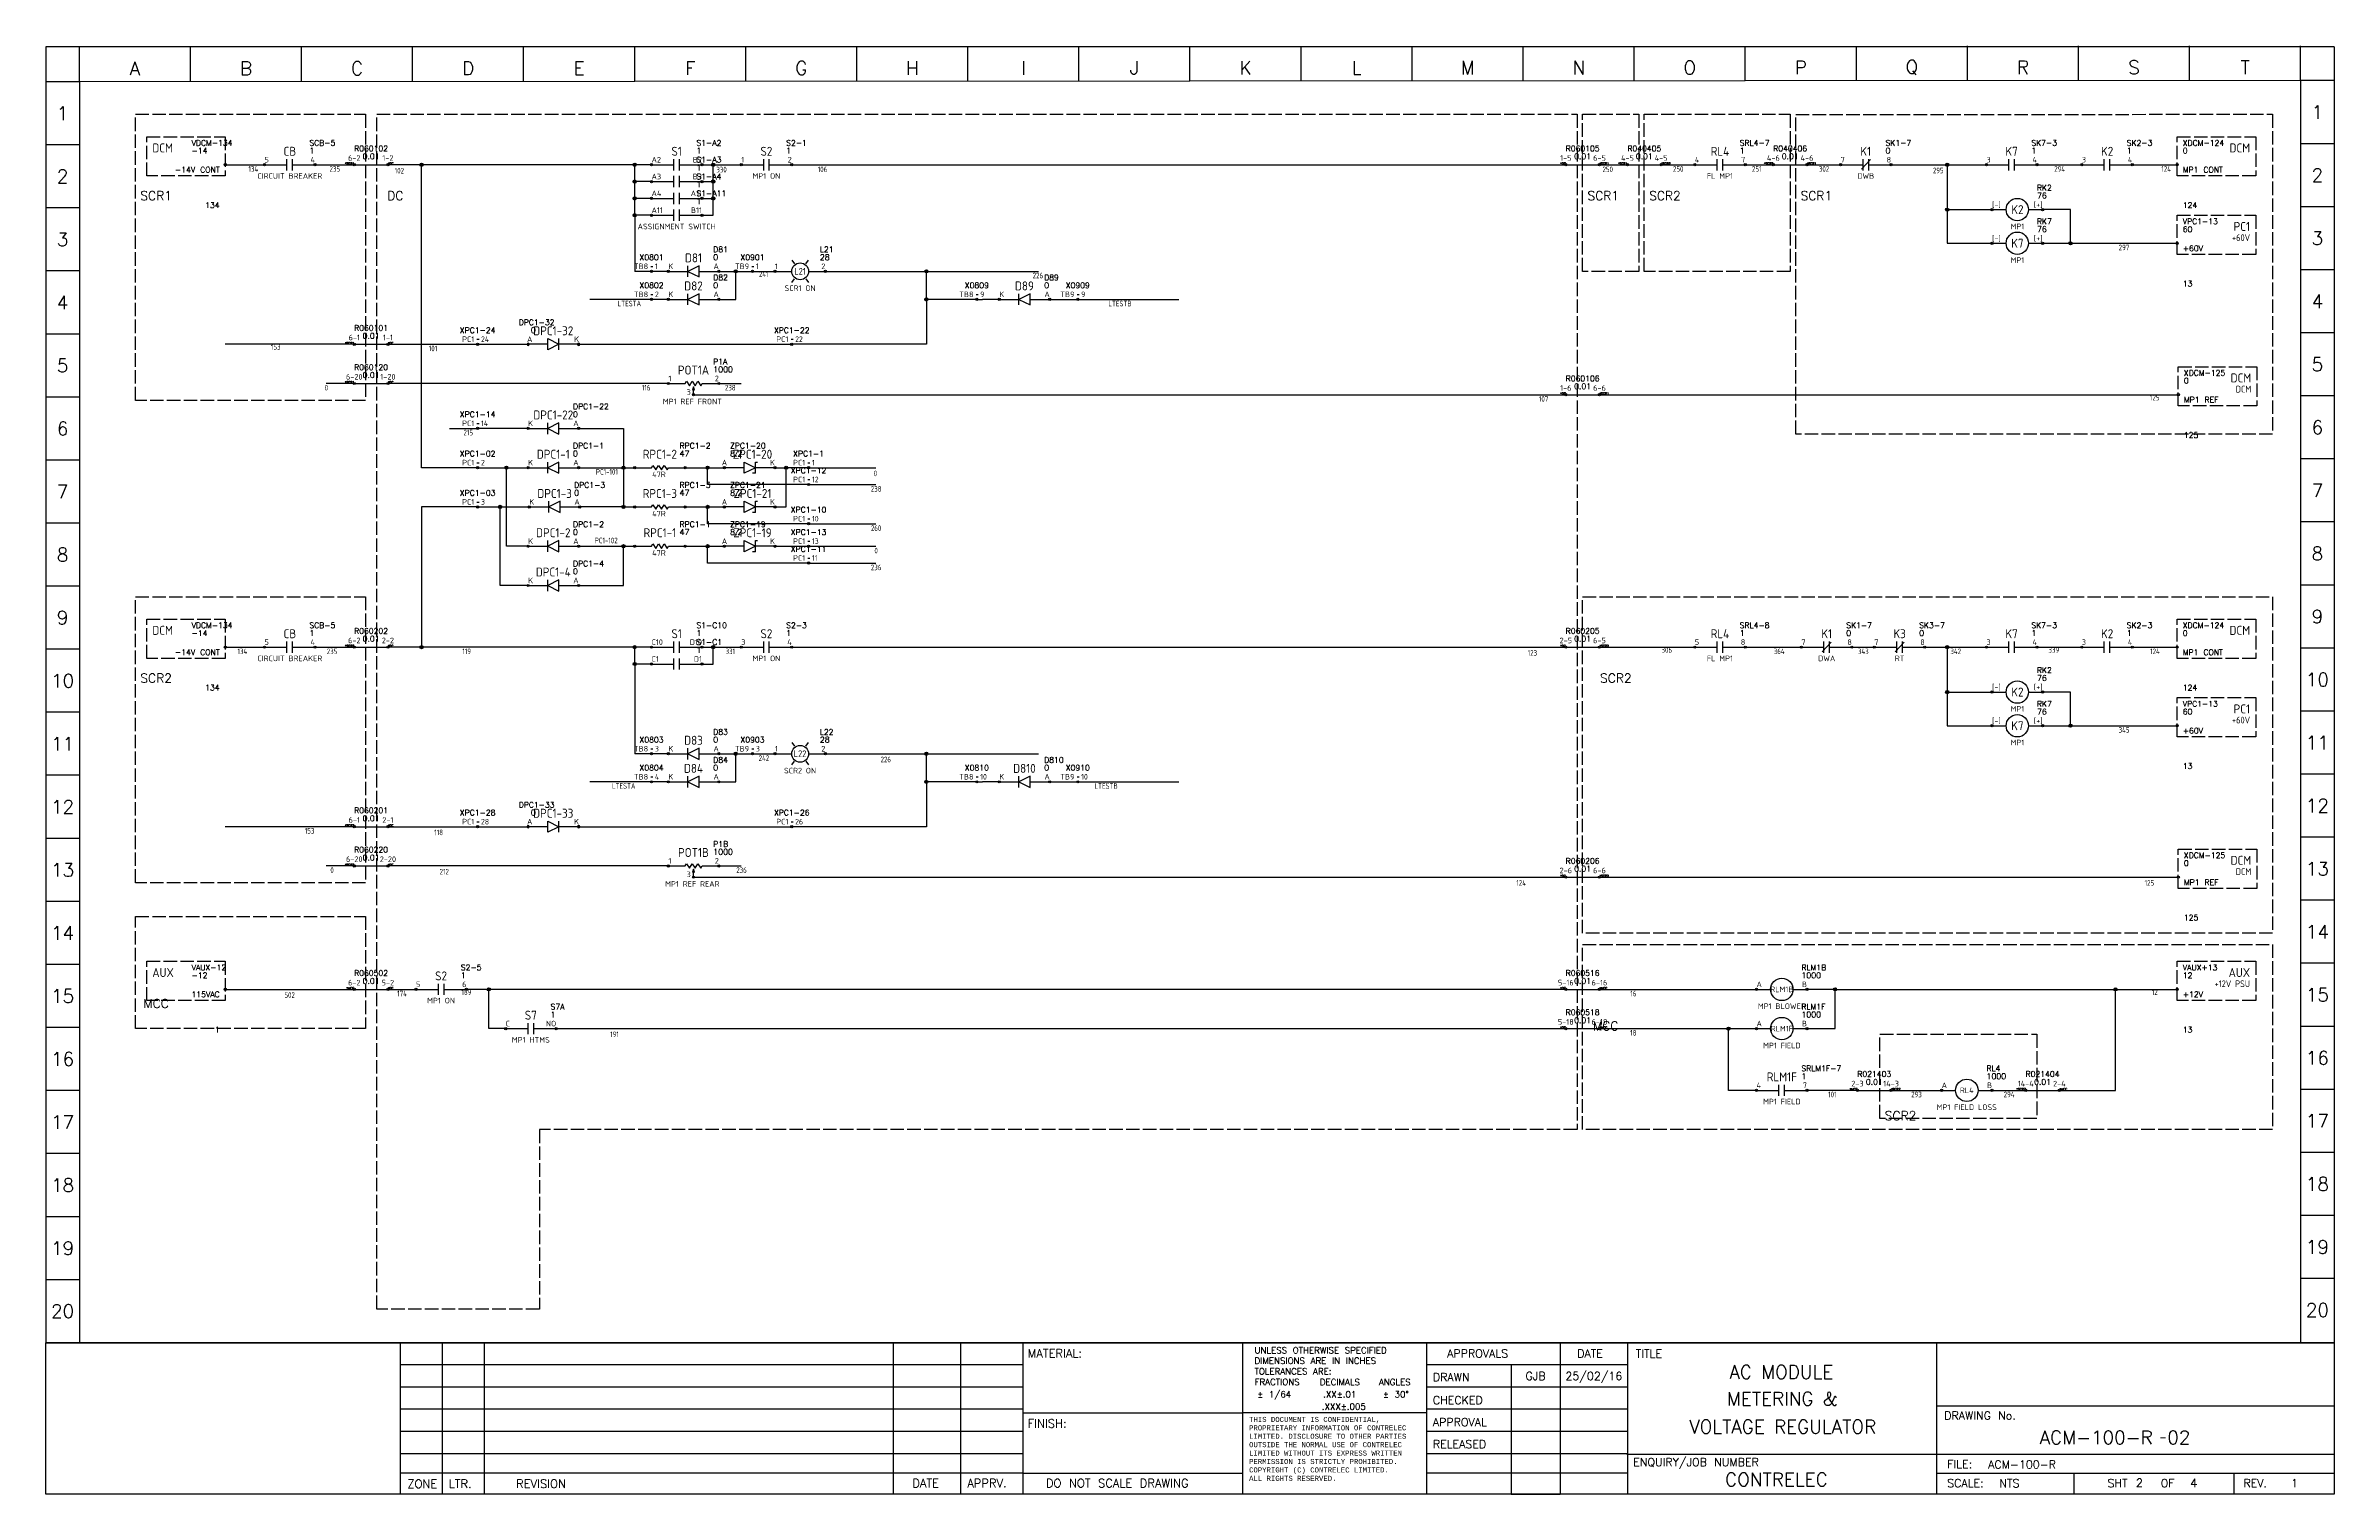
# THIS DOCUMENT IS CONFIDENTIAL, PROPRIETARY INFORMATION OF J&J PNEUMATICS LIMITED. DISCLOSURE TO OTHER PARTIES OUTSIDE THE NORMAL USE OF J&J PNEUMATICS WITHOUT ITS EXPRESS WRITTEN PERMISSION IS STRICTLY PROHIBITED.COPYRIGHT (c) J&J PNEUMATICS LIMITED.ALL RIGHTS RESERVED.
# Model space of a CAD drawing. Header units: millimetres. Extents: x 0 to 1973, y 0 to 646.
# Drawn here: x 0 to 1020, y 0 to 646 of the extents above; entities that cross this region are included whole.
import ezdxf
from ezdxf.enums import TextEntityAlignment as Align

# ---------------------------------------------------------------- set-up
doc = ezdxf.new("R2010")
doc.units = ezdxf.units.MM
doc.header["$LTSCALE"] = 0.5
doc.linetypes.add('ACAD_ISO02W100', pattern=[15, 12, -3])
for name, color, linetype in [('LOCBOX', 7, 'ACAD_ISO02W100'), ('NETLIST', 50, 'Continuous'), ('OUTLINE_0', 7, 'Continuous'), ('OUTLINE_GRID', 7, 'Continuous'), ('SYMS', 7, 'Continuous'), ('WIREFIXED', 7, 'Continuous'), ('WIRES', 7, 'Continuous')]:
    doc.layers.add(name, color=color, linetype=linetype)
doc.styles.add('MONOTXT', font='monotxt', dxfattribs={"height": 0.125})
doc.styles.get("Standard").update_dxf_attribs({"font": 'txt.shx', "bigfont": 'gbcbig.shx'})
doc.styles.add('WD', font='romans.shx', dxfattribs={"bigfont": 'gbcbig.shx'})
doc.styles.add('WD_IEC', font='isocp2.shx', dxfattribs={"width": 0.9, "height": 4})

# ---------------------------------------------------------------- blocks, each defined once
blk = doc.blocks.new('CONTRELEC 2016 BLOCK')
for p, q in [((131.63, 68.75), (131.63, 12.5)), ((147.26, 68.75), (147.26, 12.5)), ((162.88, 68.75), (162.88, 12.5)), ((314.74, 68.75), (314.74, 12.5)), ((339.74, 68.75), (339.74, 12.5)), ((362.88, 68.75), (362.88, 12.5)), ((444.47, 68.75), (444.47, 12.5)), ((512.88, 68.75), (512.88, 12.5)), ((562.5, 68.75), (562.5, 12.5)), ((587.5, 68.75), (587.5, 12.5)), ((702.25, 68.75), (702.25, 12.5)), ((362.88, 60.54), (131.63, 60.54)), ((587.5, 60.54), (512.88, 60.54)), ((544.24, 60.54), (544.24, 12.5)), ((362.88, 52.29), (131.63, 52.29)), ((587.5, 52.27), (512.88, 52.27)), ((362.88, 44.04), (131.63, 44.04)), ((362.88, 42.79), (444.47, 42.79)), ((444.47, 42.9), (513.01, 42.9)), ((587.5, 44.04), (512.88, 44.04)), ((702.25, 45.31), (850, 45.31)), ((362.88, 35.79), (131.63, 35.79)), ((587.5, 35.79), (512.88, 35.79)), ((362.88, 27.54), (131.63, 27.54)), ((587.5, 27.54), (512.88, 27.54)), ((587.24, 27.38), (850, 27.38)), ((362.88, 20.29), (131.63, 20.29)), ((362.88, 20.29), (444.47, 20.29)), ((587.5, 20.29), (512.88, 20.29)), ((702.25, 20.31), (850, 20.31)), ((753.23, 20.31), (753.23, 12.5)), ((812.7, 20.31), (812.7, 12.5))]:
    blk.add_line(p, q)
blk.add_lwpolyline([(0, 68.75), (850, 68.75), (850, 12.5), (0, 12.5)], close=True)
at = {"layer": 'OUTLINE_0', "linetype": 'Continuous'}
blk.add_line((544.24, 12.5), (562.5, 12.5), dxfattribs=at)
at = {"insert": (784.15, 34.85), "char_height": 2.5, "width": 3.4096, "attachment_point": 1}
blk.add_mtext('\\pi0.87148;-', dxfattribs=at)
at = {"layer": 'OUTLINE_0'}
for s, height, p in [('MATERIAL:', 3.125, (364.7, 63.28)), ('UNLESS OTHERWISE SPECIFIED', 2.35, (448.97, 64.79)), ('DIMENSIONS ARE IN INCHES', 2.35, (448.97, 60.88)), ('APPROVALS', 3, (520.53, 63.28)), ('DATE', 3, (568.82, 63.28)), ('TITLE', 3, (590.57, 63.19)), ('TOLERANCES ARE:', 2.35, (448.97, 56.96)), ('FRACTIONS', 2.35, (449.01, 53.04)), ('%%P 1/64', 2.35, (450.01, 48.43)), ('DECIMALS', 2.35, (473.22, 52.96)), ('ANGLES', 2.35, (495.17, 52.96)), ('DRAWN', 3, (515.21, 54.5)), ('.XXX%%P.005', 2.35, (473.98, 43.89)), ('.XX%%P.01', 2.35, (474.49, 48.43)), ('%%P 30%%D', 2.35, (496.69, 48.43)), ('CHECKED', 3, (515.21, 45.93)), ('DRAWING No.', 3, (705.14, 40.21)), ('FINISH:', 3.125, (364.7, 37.21)), ('APPROVAL', 3, (515.21, 37.77)), ('RELEASED', 3, (515.21, 29.61)), ('ENQUIRY/JOB NUMBER', 3, (589.63, 22.91)), ('ZONE', 3.125, (134.3, 14.8)), ('LTR.', 3.125, (149.63, 14.83)), ('REVISION', 3.125, (174.72, 14.83)), ('DATE', 3.125, (321.88, 15.05)), ('APPRV.', 3.125, (342.3, 15.05)), ('DO NOT SCALE DRAWING', 3.125, (371.49, 15.05)), ('SCALE:', 3, (706.25, 15.11)), ('FILE:', 3, (706.25, 22.18)), ('SHT    OF', 3, (765.79, 15.11))]:
    blk.add_text(s, height=height, dxfattribs=at).set_placement(p)
at = {"layer": 'OUTLINE_0', "style": 'WD'}
blk.add_text('REV.', height=3, dxfattribs=at).set_placement((816.29, 15.11))
at = {"layer": 'OUTLINE_0', "insert": (446.94, 41.22), "char_height": 1.875, "width": 63.19, "attachment_point": 1, "style": 'MONOTXT'}
blk.add_mtext('THIS DOCUMENT IS CONFIDENTIAL, PROPRIETARY INFORMATION OF CONTRELEC LIMITED. DISCLOSURE TO OTHER PARTIES OUTSIDE THE NORMAL USE OF CONTRELEC LIMITED WITHOUT ITS EXPRESS WRITTEN PERMISSION IS STRICTLY PROHIBITED. COPYRIGHT (C) CONTRELEC LIMITED.^JALL RIGHTS RESERVED.', dxfattribs=at)
at = {"layer": 'OUTLINE_0', "style": 'WD'}
for tag, height, p in [('DWGDESC1', 5, (644.66, 57.89)), ('EDBY', 3, (553.37, 56.41)), ('EDDATE', 3, (575, 56.41)), ('CKBY', 3, (553.37, 48.16)), ('CKDATE', 3, (575, 48.16)), ('DWGDESC2', 5, (645.03, 47.96)), ('DWGDESC3', 5, (645.15, 37.57)), ('PROJDESC', 5, (642.81, 17.97)), ('REVISION', 3, (835.28, 16.64))]:
    blk.add_attdef(tag, text='', height=height, dxfattribs=at).set_placement(p, align=Align.MIDDLE_CENTER)
blk.add_attdef('DWGNO', text='', height=5, dxfattribs=at).set_placement((782.6, 33.58), align=Align.MIDDLE_RIGHT)
blk.add_attdef('SHEETNO', text='', height=5, dxfattribs=at).set_placement((788, 33.58), align=Align.MIDDLE_LEFT)
at = {"layer": 'OUTLINE_0', "style": 'WD', "flags": 1}
blk.add_attdef('WD_TB', (567.05, 15.25), '', height=3, dxfattribs=at)
at = {"layer": 'OUTLINE_0', "style": 'WD'}
for tag, p, height in [('FILENAME', (721.45, 22.05), 3), ('SCALE', (725.62, 15.05), 3), ('SH', (776.35, 15.29), 3), ('NSH', (796.5, 15.11), 3.12)]:
    blk.add_attdef(tag, p, '', height=height, dxfattribs=at)
blk = doc.blocks.new('2010 Grid')
at = {"layer": 'OUTLINE_GRID'}
for p, q in [((0, 481.25), (0, 0)), ((850, 481.25), (0, 481.25)), ((12.5, 468.31), (12.5, 481.25)), ((53.75, 468.33), (53.75, 481.27)), ((95, 468.35), (95, 481.29)), ((136.25, 468.37), (136.25, 481.32)), ((177.5, 468.39), (177.5, 481.34)), ((218.75, 468.41), (218.75, 481.36)), ((260, 468.44), (260, 481.38)), ((301.25, 468.46), (301.25, 481.4)), ((342.5, 468.48), (342.5, 481.43)), ((383.75, 468.5), (383.75, 481.45)), ((425, 468.52), (425, 481.47)), ((466.25, 468.55), (466.25, 481.49)), ((507.5, 468.57), (507.5, 481.51)), ((548.75, 468.59), (548.75, 481.53)), ((590, 468.61), (590, 481.56)), ((631.25, 468.63), (631.25, 481.58)), ((672.5, 468.66), (672.5, 481.6)), ((713.75, 468.68), (713.75, 481.62)), ((755, 468.7), (755, 481.64)), ((796.25, 468.72), (796.25, 481.67)), ((837.5, 468.74), (837.5, 481.69)), ((850, 481.25), (850, 0)), ((12.5, 468.31), (0, 468.31)), ((837.5, 468.74), (12.5, 468.31)), ((12.5, 468.31), (12.5, 0)), ((837.5, 468.74), (837.5, 0)), ((850, 468.74), (837.5, 468.74)), ((12.5, 444.89), (0, 444.89)), ((850, 445.33), (837.5, 445.33)), ((12.5, 421.47), (0, 421.47)), ((850, 421.91), (837.5, 421.91)), ((12.5, 398.06), (0, 398.06)), ((850, 398.5), (837.5, 398.5)), ((12.5, 374.64), (0, 374.64)), ((850, 375.08), (837.5, 375.08)), ((12.5, 351.23), (0, 351.23)), ((850, 351.67), (837.5, 351.67)), ((12.5, 327.81), (0, 327.81)), ((850, 328.25), (837.5, 328.25)), ((12.5, 304.4), (0, 304.4)), ((850, 304.84), (837.5, 304.84)), ((12.5, 280.98), (0, 280.98)), ((850, 281.42), (837.5, 281.42)), ((12.5, 257.57), (0, 257.57)), ((850, 258.01), (837.5, 258.01)), ((12.5, 234.15), (0, 234.15)), ((850, 234.59), (837.5, 234.59)), ((12.5, 210.74), (0, 210.74)), ((850, 211.18), (837.5, 211.18)), ((12.5, 187.32), (0, 187.32)), ((850, 187.76), (837.5, 187.76)), ((12.5, 163.91), (0, 163.91)), ((850, 164.35), (837.5, 164.35)), ((12.5, 140.49), (0, 140.49)), ((850, 140.93), (837.5, 140.93)), ((12.5, 117.08), (0, 117.08)), ((850, 117.51), (837.5, 117.51)), ((12.5, 93.66), (0, 93.66)), ((850, 94.1), (837.5, 94.1)), ((12.5, 70.25), (0, 70.25)), ((850, 70.68), (837.5, 70.68)), ((12.5, 46.83), (0, 46.83)), ((850, 47.27), (837.5, 47.27)), ((12.5, 23.42), (0, 23.42)), ((850, 23.85), (837.5, 23.85)), ((850, 0), (0, 0))]:
    blk.add_line(p, q, dxfattribs=at)
at = {"layer": 'OUTLINE_GRID', "char_height": 5, "width": 17.7556, "attachment_point": 5}
for s, insert in [('L', (486.88, 473.52)), ('M', (528.12, 473.54)), ('N', (569.38, 473.56)), ('O', (610.62, 473.59)), ('P', (651.88, 473.61)), ('Q', (693.12, 473.63)), ('R', (734.38, 473.65)), ('S', (775.62, 473.67)), ('T', (816.88, 473.69)), ('A', (33.12, 473.28)), ('B', (74.38, 473.3)), ('C', (115.62, 473.32)), ('D', (156.88, 473.34)), ('E', (198.12, 473.37)), ('F', (239.38, 473.39)), ('G', (280.62, 473.41)), ('H', (321.88, 473.43)), ('I', (363.12, 473.45)), ('J', (404.37, 473.48)), ('K', (445.62, 473.5)), ('1', (6.25, 456.6)), ('1', (843.75, 457.04)), ('2', (6.25, 433.18)), ('2', (843.75, 433.62)), ('3', (6.25, 409.77)), ('3', (843.75, 410.21)), ('4', (6.25, 386.35)), ('4', (843.75, 386.79)), ('5', (843.75, 363.37)), ('5', (6.25, 362.94)), ('6', (6.25, 339.52)), ('6', (843.75, 339.96)), ('7', (6.25, 316.11)), ('7', (843.75, 316.54)), ('8', (6.25, 292.69)), ('8', (843.75, 293.13)), ('9', (843.75, 269.71)), ('9', (6.25, 269.28)), ('10', (6.25, 245.86)), ('10', (843.75, 246.3)), ('11', (6.25, 222.44)), ('11', (843.75, 222.88)), ('12', (6.25, 199.03)), ('12', (843.75, 199.47)), ('13', (843.75, 176.05)), ('13', (6.25, 175.61)), ('14', (6.25, 152.2)), ('14', (843.75, 152.64)), ('15', (6.25, 128.78)), ('15', (843.75, 129.22)), ('16', (6.25, 105.37)), ('16', (843.75, 105.81)), ('17', (6.25, 81.95)), ('17', (843.75, 82.39)), ('18', (6.25, 58.54)), ('18', (843.75, 58.98)), ('19', (6.25, 35.12)), ('19', (843.75, 35.56)), ('20', (6.25, 11.71)), ('20', (843.75, 12.15))]:
    blk.add_mtext(s, dxfattribs=dict(at, insert=insert))
blk = doc.blocks.new('DCM-1')
at = {"linetype": 'ACAD_ISO02W100'}
blk.add_lwpolyline([(-35, 12.5), (0, 12.5), (0, -5), (-35, -5)], close=True, dxfattribs=at)
blk.add_circle((0, 0), 0.5)
at = {"style": 'WD_IEC'}
for tag, height, flags, p in [('LOC', 4, 1, (-32.5, 14.5)), ('DESC1', 3, 9, (-32.5, 2.5))]:
    blk.add_attdef(tag, text='', height=height, dxfattribs=dict(at, flags=flags)).set_placement(p, align=Align.MIDDLE_LEFT)
blk.add_attdef('TAG1', text='', height=4, dxfattribs=at).set_placement((-32.5, 7.5), align=Align.MIDDLE_LEFT)
at = {"style": 'WD_IEC', "flags": 1}
blk.add_attdef('X1TERM01', (0, 0), '', height=0.5, dxfattribs=at)
blk.add_attdef('TERMDESC01', text='', height=2.5).set_placement((-2.5, -1), align=Align.TOP_RIGHT)
blk.add_attdef('TERM01', text='', height=2.5).set_placement((-2.5, -20), align=Align.BOTTOM_RIGHT)
at = {"layer": 'NETLIST'}
for tag, p in [('NETTAG', (-15, 8.5)), ('NETVALUE', (-15, 5))]:
    blk.add_attdef(tag, p, '', height=2.5, dxfattribs=at)
blk = doc.blocks.new('CONTACT-NO')
for p, q in [((2.5, 0), (12.5, 0)), ((12.5, -2.5), (12.5, 2.5)), ((15, -2.5), (15, 2.5)), ((15, 0), (25, 0))]:
    blk.add_line(p, q)
for centre in [(2.5, 0), (25, 0)]:
    blk.add_circle(centre, 0.5)
at = {"style": 'WD_IEC', "flags": 1}
blk.add_attdef('LOC', text='', height=4, dxfattribs=at).set_placement((13.75, 11), align=Align.MIDDLE_CENTER)
at = {"style": 'WD_IEC'}
for tag, p, height, flags in [('X4TERM01', (2.5, 0), 0.64, 1), ('TERM01', (2.5, 1), 2.5, 8), ('X1TERM02', (25, 0), 0.64, 1)]:
    blk.add_attdef(tag, p, '', height=height, dxfattribs=dict(at, flags=flags))
for tag, height, p in [('TAG1', 4, (13.75, 6)), ('DESC1', 2.5, (13.75, -5))]:
    blk.add_attdef(tag, text='', height=height, dxfattribs=at).set_placement(p, align=Align.MIDDLE_CENTER)
at = {"style": 'WD_IEC', "flags": 8}
blk.add_attdef('TERM02', text='', height=2.5, dxfattribs=at).set_placement((25, 1), align=Align.RIGHT)
at = {"layer": 'NETLIST'}
for tag, p, height in [('NETTAG', (22.5, 8.5), 2.5), ('NETVALUE', (22.5, 5), 2.56)]:
    blk.add_attdef(tag, p, '', height=height, dxfattribs=at)
blk = doc.blocks.new('WD_WNH')
at = {"linetype": 'Continuous', "style": 'WD_IEC', "width": 0.8}
blk.add_attdef('WIRENO', text='', height=2.5, dxfattribs=at).set_placement((0, 0.75), align=Align.CENTER)
at = {"style": 'WD_IEC', "flags": 1}
for tag, p in [('W08USER', (0, 0.375)), ('W04USER', (0, 0.875)), ('W05USER', (0, 0.75)), ('W09USER', (0, 0.25)), ('W03USER', (0, 1)), ('W06USER', (0, 0.625)), ('W07USER', (0, 0.5)), ('W02USER', (0, 1.125)), ('W01USER', (0, 1.25)), ('W10USER', (0, 0.125))]:
    blk.add_attdef(tag, text='', height=0.08, dxfattribs=at).set_placement(p, align=Align.CENTER)
blk = doc.blocks.new('INTERCONNECT-H1')
blk.add_line((-2.5, 0), (12.5, 0))
for centre in [(-2.5, 0), (12.5, 0)]:
    blk.add_circle(centre, 0.5)
at = {"style": 'WD_IEC', "flags": 1}
for tag, height, p in [('LOC', 4, (5, 10)), ('TAG1', 4, (-2.4, 3.2)), ('DESC1', 2.5, (5, -2.5))]:
    blk.add_attdef(tag, text='', height=height, dxfattribs=at).set_placement(p, align=Align.MIDDLE_CENTER)
at = {"style": 'WD_IEC', "flags": 8}
for tag, p in [('TERM01', (-2.5, 1)), ('TERM02', (12.5, 1))]:
    blk.add_attdef(tag, text='', height=2.5, dxfattribs=at).set_placement(p, align=Align.BOTTOM_CENTER)
at = {"style": 'WD_IEC', "flags": 1}
blk.add_attdef('X4TERM01', (-2.5, 0), '', height=0.5, dxfattribs=at)
blk.add_attdef('X1TERM02', text='', height=0.5, dxfattribs=at).set_placement((12.5, 0), align=Align.RIGHT)
at = {"layer": 'NETLIST'}
blk.add_attdef('X4TERMDESC01', text='', height=1, dxfattribs=at).set_placement((-2.5, 0), align=Align.RIGHT)
for tag, p in [('NETVALUE', (5, 2.5)), ('NETTAG', (5, 6))]:
    blk.add_attdef(tag, text='', height=2.5, dxfattribs=at).set_placement(p, align=Align.CENTER)
blk.add_attdef('X1TERMDESC02', (12.5, 0), '', height=1, dxfattribs=at)
blk = doc.blocks.new('DIODE-L')
for p, q in [((-22.5, 0), (-13.75, 0)), ((-13.75, -2.5), (-13.75, 2.5)), ((-8.75, 2.5), (-13.75, 0)), ((-13.75, 0), (-8.75, -2.5)), ((-8.75, -2.5), (-8.75, 2.5)), ((-8.75, 0), (0, 0))]:
    blk.add_line(p, q)
for centre in [(-22.5, 0), (0, 0)]:
    blk.add_circle(centre, 0.5)
at = {"style": 'WD_IEC', "flags": 1}
blk.add_attdef('LOC', text='', height=4, dxfattribs=at).set_placement((-11.25, 11), align=Align.MIDDLE_CENTER)
at = {"style": 'WD_IEC'}
for tag, p, height, flags in [('X4TERM01', (-22.5, 0), 0.64, 1), ('TERM01', (-22.5, 1), 2.5, 8), ('X1TERM02', (0, 0), 0.64, 1)]:
    blk.add_attdef(tag, p, '', height=height, dxfattribs=dict(at, flags=flags))
for tag, height, p in [('TAG1', 4, (-11.25, 6)), ('DESC1', 2.5, (-11.25, -5))]:
    blk.add_attdef(tag, text='', height=height, dxfattribs=at).set_placement(p, align=Align.MIDDLE_CENTER)
at = {"style": 'WD_IEC', "flags": 8}
blk.add_attdef('TERM02', text='', height=2.5, dxfattribs=at).set_placement((0, 1), align=Align.RIGHT)
at = {"layer": 'NETLIST'}
for tag, p, height in [('NETTAG', (-2.5, 8.5), 2.5), ('NETVALUE', (-2.5, 5), 2.56)]:
    blk.add_attdef(tag, p, '', height=height, dxfattribs=at)
blk = doc.blocks.new('CONTACTOR-H')
for p, q in [((0, 0), (6.25, 0)), ((16.25, 0), (22.5, 0))]:
    blk.add_line(p, q)
for centre, radius in [((0, 0), 0.5), ((11.25, 0), 5), ((22.5, 0), 0.5)]:
    blk.add_circle(centre, radius)
at = {"style": 'WD_IEC', "flags": 1}
blk.add_attdef('LOC', text='', height=4, dxfattribs=at).set_placement((11.25, 8.5), align=Align.MIDDLE_CENTER)
at = {"style": 'WD_IEC'}
for tag, p, height, flags in [('X4TERM01', (0, 0), 0.64, 1), ('TERM01', (0, 1), 2.5, 8), ('X1TERM02', (22.5, 0), 0.64, 1)]:
    blk.add_attdef(tag, p, '', height=height, dxfattribs=dict(at, flags=flags))
for tag, height, p in [('TAG1', 4, (11.25, 0)), ('DESC1', 2.5, (11.25, -7.5))]:
    blk.add_attdef(tag, text='', height=height, dxfattribs=at).set_placement(p, align=Align.MIDDLE_CENTER)
at = {"style": 'WD_IEC', "flags": 8}
blk.add_attdef('TERM02', text='', height=2.5, dxfattribs=at).set_placement((22.5, 1), align=Align.RIGHT)
at = {"layer": 'NETLIST'}
for tag, p, height in [('NETTAG', (20, 8.5), 2.5), ('NETVALUE', (20, 5), 2.56)]:
    blk.add_attdef(tag, p, '', height=height, dxfattribs=at)
blk = doc.blocks.new('DCM-2')
at = {"linetype": 'ACAD_ISO02W100'}
blk.add_lwpolyline([(0, 12.5), (35, 12.5), (35, -5), (0, -5)], close=True, dxfattribs=at)
blk.add_circle((0, 0), 0.5)
at = {"style": 'WD_IEC'}
for tag, height, flags, p in [('LOC', 4, 1, (32.5, 14.5)), ('DESC1', 3, 8, (32.5, 2.5))]:
    blk.add_attdef(tag, text='', height=height, dxfattribs=dict(at, flags=flags)).set_placement(p, align=Align.MIDDLE_RIGHT)
at = {"style": 'WD_IEC', "flags": 1}
blk.add_attdef('X4TERM01', (0, 0), '', height=0.5, dxfattribs=at)
at = {"style": 'WD_IEC'}
blk.add_attdef('TAG1', text='', height=4, dxfattribs=at).set_placement((32.5, 7.5), align=Align.MIDDLE_RIGHT)
blk.add_attdef('TERMDESC01', text='', height=2.5).set_placement((2.5, -1), align=Align.TOP_LEFT)
blk.add_attdef('TERM01', text='', height=2.5).set_placement((2.5, -20), align=Align.BOTTOM_LEFT)
at = {"layer": 'NETLIST'}
for tag, p in [('NETTAG', (2.5, 8.5)), ('NETVALUE', (2.5, 5))]:
    blk.add_attdef(tag, p, '', height=2.5, dxfattribs=at)
blk = doc.blocks.new('WDDOT')
for radius in [0.72, 0.449, 0.223]:
    blk.add_circle((0, 0), radius)
blk = doc.blocks.new('WD_WNH2')
at = {"linetype": 'Continuous', "style": 'WD_IEC', "width": 0.8}
blk.add_attdef('WIRENO', text='', height=2.5, dxfattribs=at).set_placement((0, 0), align=Align.TOP_CENTER)
at = {"style": 'WD_IEC', "flags": 1}
for tag, p in [('W01USER', (0, -1.1)), ('W02USER', (0, -1.2)), ('W03USER', (0, -1.3)), ('W04USER', (0, -1.5)), ('W05USER', (0, -1.6)), ('W06USER', (0, -1.7)), ('W07USER', (0, -1.8)), ('W08USER', (0, -2)), ('W09USER', (0, -2.1)), ('W10USER', (0, -2.2))]:
    blk.add_attdef(tag, text='', height=0.08, dxfattribs=at).set_placement(p, align=Align.CENTER)
blk = doc.blocks.new('CONTACT-NC')
for p, q in [((0, 0), (10, 0)), ((13.3, 2.3), (9.3, -2)), ((10, -2.5), (10, 2.5)), ((12.5, -2.5), (12.5, 2.5)), ((12.5, 0), (22.5, 0))]:
    blk.add_line(p, q)
for centre in [(0, 0), (22.5, 0)]:
    blk.add_circle(centre, 0.5)
at = {"style": 'WD_IEC', "flags": 1}
blk.add_attdef('LOC', text='', height=4, dxfattribs=at).set_placement((11.2, 11), align=Align.MIDDLE_CENTER)
at = {"style": 'WD_IEC'}
for tag, p, height, flags in [('X4TERM01', (0, 0), 0.64, 1), ('TERM01', (0, 1), 2.5, 8), ('X1TERM02', (22.5, 0), 0.64, 1)]:
    blk.add_attdef(tag, p, '', height=height, dxfattribs=dict(at, flags=flags))
for tag, height, p in [('TAG1', 4, (11.2, 6)), ('DESC1', 2.5, (11.2, -5))]:
    blk.add_attdef(tag, text='', height=height, dxfattribs=at).set_placement(p, align=Align.MIDDLE_CENTER)
at = {"style": 'WD_IEC', "flags": 8}
blk.add_attdef('TERM02', text='', height=2.5, dxfattribs=at).set_placement((22.5, 1), align=Align.RIGHT)
at = {"layer": 'NETLIST'}
for tag, p, height in [('NETTAG', (20, 8.5), 2.5), ('NETVALUE', (20, 5), 2.56)]:
    blk.add_attdef(tag, p, '', height=height, dxfattribs=at)
blk = doc.blocks.new('LAMP-1')
for p, q in [((0, 0), (7.5, 0)), ((7.5, 5), (8.73, 3.36)), ((13.77, 3.36), (15, 5)), ((15, 0), (22.5, 0)), ((7.5, -5), (8.73, -3.36)), ((13.77, -3.36), (15, -5))]:
    blk.add_line(p, q)
for centre, radius in [((0, 0), 0.5), ((11.25, 0), 3.75), ((22.5, 0), 0.5)]:
    blk.add_circle(centre, radius)
at = {"style": 'WD_IEC', "flags": 1}
blk.add_attdef('LOC', text='', height=4, dxfattribs=at).set_placement((11.25, 11), align=Align.MIDDLE_CENTER)
at = {"style": 'WD_IEC'}
for tag, p, height, flags in [('X4TERM01', (0, 0), 0.64, 1), ('TERM01', (0, 1), 2.5, 8), ('X1TERM02', (22.5, 0), 0.64, 1)]:
    blk.add_attdef(tag, p, '', height=height, dxfattribs=dict(at, flags=flags))
for tag, height, p in [('TAG1', 3, (11.25, 0)), ('DESC1', 2.5, (11.25, -7.5))]:
    blk.add_attdef(tag, text='', height=height, dxfattribs=at).set_placement(p, align=Align.MIDDLE_CENTER)
at = {"style": 'WD_IEC', "flags": 8}
blk.add_attdef('TERM02', text='', height=2.5, dxfattribs=at).set_placement((22.5, 1), align=Align.RIGHT)
at = {"layer": 'NETLIST'}
for tag, p, height in [('NETTAG', (20, 8.5), 2.5), ('NETVALUE', (20, 5), 2.56)]:
    blk.add_attdef(tag, p, '', height=height, dxfattribs=at)
blk = doc.blocks.new('TBH-1')
blk.add_line((-0.3, 2.2), (0.6, 2.2))
blk.add_circle((0, 0), 0.5)
at = {"style": 'WD_IEC', "flags": 1}
blk.add_attdef('LOC', text='', height=4, dxfattribs=at).set_placement((-15, 7.5), align=Align.MIDDLE_LEFT)
at = {"style": 'WD_IEC'}
blk.add_attdef('TAG1', text='', height=2.5, dxfattribs=at).set_placement((-1.5, 1), align=Align.RIGHT)
at = {"style": 'WD_IEC', "flags": 1}
blk.add_attdef('X1TERM01', (0, 0), '', height=0.5, dxfattribs=at)
at = {"style": 'WD_IEC', "width": 0.9}
blk.add_attdef('TERM01', (1.5, 1), '', height=2.5, dxfattribs=at)
at = {"layer": 'NETLIST'}
for tag, p in [('NETVALUE', (0, -2.5)), ('NETTAG', (0, 5))]:
    blk.add_attdef(tag, text='', height=2.5, dxfattribs=at).set_placement(p, align=Align.CENTER)
blk = doc.blocks.new('RESISTOR-1')
for p, q in [((0, 0), (7.5, 0)), ((7.5, 0), (8.1, 1)), ((8.1, 1), (9.4, -1)), ((9.4, -1), (10.6, 1)), ((10.6, 1), (11.9, -1)), ((11.9, -1), (13.1, 1)), ((13.1, 1), (14.4, -1)), ((14.4, -1), (15, 0)), ((15, 0), (22.5, 0))]:
    blk.add_line(p, q)
for centre in [(0, 0), (22.5, 0)]:
    blk.add_circle(centre, 0.5)
at = {"style": 'WD_IEC', "flags": 1}
blk.add_attdef('LOC', text='', height=4, dxfattribs=at).set_placement((11.2, 11), align=Align.MIDDLE_CENTER)
at = {"style": 'WD_IEC'}
for tag, p, height, flags in [('X4TERM01', (0, 0), 0.64, 1), ('TERM01', (0, 1), 2.5, 8), ('X1TERM02', (22.5, 0), 0.64, 1)]:
    blk.add_attdef(tag, p, '', height=height, dxfattribs=dict(at, flags=flags))
for tag, height, p in [('TAG1', 4, (11.2, 6)), ('DESC1', 2.5, (10.8, -3))]:
    blk.add_attdef(tag, text='', height=height, dxfattribs=at).set_placement(p, align=Align.MIDDLE_CENTER)
at = {"style": 'WD_IEC', "flags": 8}
blk.add_attdef('TERM02', text='', height=2.5, dxfattribs=at).set_placement((22.5, 1), align=Align.RIGHT)
at = {"layer": 'NETLIST'}
for tag, p, height in [('NETTAG', (20, 8.5), 2.5), ('NETVALUE', (20, 5), 2.56)]:
    blk.add_attdef(tag, p, '', height=height, dxfattribs=at)
blk = doc.blocks.new('ZENER-1')
for p, q in [((8.8, 0), (0, 0)), ((8.8, -2.5), (8.8, 2.5)), ((8.8, 2.5), (13.8, 0)), ((13.8, 0), (8.8, -2.5)), ((13.8, -2.5), (13.8, 2.5)), ((13.8, 2.5), (14.8, 2.5)), ((22.5, 0), (13.8, 0)), ((13.8, -2.5), (12.5, -2.5))]:
    blk.add_line(p, q)
for centre in [(0, 0), (22.5, 0)]:
    blk.add_circle(centre, 0.5)
at = {"style": 'WD_IEC', "flags": 1}
blk.add_attdef('LOC', text='', height=4, dxfattribs=at).set_placement((12.5, 11), align=Align.MIDDLE_CENTER)
at = {"style": 'WD_IEC'}
for tag, p, height, flags in [('TERM02', (-1.2, 1), 2.5, 8), ('X1TERM02', (0, 0), 0.64, 1), ('X4TERM01', (22.5, 0), 0.64, 1)]:
    blk.add_attdef(tag, p, '', height=height, dxfattribs=dict(at, flags=flags))
for tag, height, p in [('TAG1', 4, (12.5, 6)), ('DESC1', 2.5, (12.5, -5))]:
    blk.add_attdef(tag, text='', height=height, dxfattribs=at).set_placement(p, align=Align.MIDDLE_CENTER)
at = {"style": 'WD_IEC', "flags": 8}
blk.add_attdef('TERM01', text='', height=2.5, dxfattribs=at).set_placement((22.5, 1), align=Align.RIGHT)
at = {"layer": 'NETLIST'}
for tag, p, height in [('NETTAG', (2.5, 8.5), 2.5), ('NETVALUE', (2.5, 5), 2.56)]:
    blk.add_attdef(tag, p, '', height=height, dxfattribs=at)
blk = doc.blocks.new('POT-1')
for p, q in [((0, 0), (7.5, 0)), ((7.5, 0), (8.1, 1)), ((8.1, 1), (9.4, -1)), ((9.4, -1), (10.6, 1)), ((10.6, 1), (11.9, -1)), ((11.9, -1), (13.1, 1)), ((13.1, 1), (14.4, -1)), ((14.4, -1), (15, 0)), ((15, 0), (22.5, 0)), ((11.2, -1.5), (10.8, -2.8)), ((10.8, -2.8), (11.7, -2.8)), ((11.7, -2.8), (11.2, -1.5)), ((11.2, -5), (11.2, -2.8))]:
    blk.add_line(p, q)
for centre in [(0, 0), (22.5, 0), (11.2, -5)]:
    blk.add_circle(centre, 0.5)
at = {"style": 'WD_IEC', "flags": 1}
blk.add_attdef('LOC', text='', height=4, dxfattribs=at).set_placement((11.2, 11), align=Align.MIDDLE_CENTER)
at = {"style": 'WD_IEC'}
for tag, p, height, flags in [('X4TERM01', (0, 0), 0.64, 1), ('TERM01', (0, 1), 2.5, 8), ('X1TERM02', (22.5, 0), 0.64, 1), ('X1TERM03', (11.2, -5), 0.64, 1)]:
    blk.add_attdef(tag, p, '', height=height, dxfattribs=dict(at, flags=flags))
for tag, height, p in [('TAG1', 4, (11.2, 6)), ('DESC1', 2.5, (10.8, -8))]:
    blk.add_attdef(tag, text='', height=height, dxfattribs=at).set_placement(p, align=Align.MIDDLE_CENTER)
at = {"style": 'WD_IEC', "flags": 8}
for tag, p in [('TERM02', (22.5, 1)), ('TERM03', (10, -5))]:
    blk.add_attdef(tag, text='', height=2.5, dxfattribs=at).set_placement(p, align=Align.RIGHT)
at = {"layer": 'NETLIST'}
for tag, p, height in [('NETTAG', (20, 8.5), 2.5), ('NETVALUE', (20, 5), 2.56)]:
    blk.add_attdef(tag, p, '', height=height, dxfattribs=at)

msp = doc.modelspace()

# ---------------------------------------------------------------- linework, layer by layer
at = {"layer": 'LOCBOX'}
for points in [[(40, 615), (142.5, 615), (142.5, 487.5), (40, 487.5)], [(147.5, 615), (682.5, 615), (682.5, 162.5), (220, 162.5), (220, 82.5), (147.5, 82.5)], [(685, 615), (710, 615), (710, 545), (685, 545)], [(712.5, 615), (777.5, 615), (777.5, 545), (712.5, 545)], [(780, 614.9), (992.5, 615), (992.5, 472.5), (780, 472.5)], [(40, 400), (142.5, 400), (142.5, 272.5), (40, 272.5)], [(685, 400), (992.5, 400), (992.5, 250), (685, 250)], [(40, 257.5), (142.5, 257.5), (142.5, 207.5), (40, 207.5)], [(685, 245), (992.5, 245), (992.5, 162.5), (685, 162.5)], [(817.5, 205), (887.5, 205), (887.5, 167.5), (817.5, 167.5)]]:
    msp.add_lwpolyline(points, close=True, dxfattribs=at)
at = {"layer": 'WIRES'}
for p, q in [((80, 592.5), (97.5, 592.5)), ((120, 592.5), (137.5, 592.5)), ((270, 592.5), (152.5, 592.5)), ((167.5, 457.5), (167.5, 592.5)), ((262.5, 585), (262.5, 592.5)), ((292.5, 592.5), (310, 592.5)), ((297.5, 585), (297.5, 592.5)), ((332.5, 592.5), (677.5, 592.5)), ((692.5, 592.5), (705, 592.5)), ((720, 592.5), (735, 592.5)), ((757.5, 592.5), (770, 592.5)), ((785, 592.5), (800, 592.5)), ((822.5, 592.5), (865, 592.5)), ((847.5, 592.5), (847.5, 572.5)), ((887.5, 592.5), (907.5, 592.5)), ((930, 592.5), (950, 592.5)), ((270, 585), (262.5, 585)), ((262.5, 577.5), (262.5, 585)), ((292.5, 585), (297.5, 585)), ((297.5, 577.5), (297.5, 585)), ((270, 577.5), (262.5, 577.5)), ((262.5, 570), (262.5, 577.5)), ((292.5, 577.5), (297.5, 577.5)), ((297.5, 570), (297.5, 577.5)), ((847.5, 572.5), (867.5, 572.5)), ((847.5, 572.5), (847.5, 557.5)), ((902.5, 572.5), (890, 572.5)), ((902.5, 557.5), (902.5, 572.5)), ((270, 570), (262.5, 570)), ((262.5, 570), (262.5, 545)), ((292.5, 570), (297.5, 570)), ((847.5, 557.5), (867.5, 557.5)), ((890, 557.5), (902.5, 557.5)), ((902.5, 557.5), (950, 557.5)), ((270, 545), (262.5, 545)), ((277.5, 545), (270, 545)), ((300, 545), (315, 545)), ((307.5, 532.5), (307.5, 545)), ((315, 545), (317.5, 545)), ((317.5, 545), (325, 545)), ((333.8, 545), (333.8, 545)), ((347.5, 545), (442.5, 545)), ((392.5, 532.5), (392.5, 545)), ((270, 532.5), (242.5, 532.5)), ((277.5, 532.5), (270, 532.5)), ((300, 532.5), (307.5, 532.5)), ((415, 532.5), (392.5, 532.5)), ((392.5, 532.5), (392.5, 512.5)), ((415, 532.5), (417.5, 532.5)), ((422.5, 532.5), (417.5, 532.5)), ((425, 532.5), (422.5, 532.5)), ((422.5, 532.5), (422.5, 532.5)), ((447.5, 532.5), (460, 532.5)), ((460, 532.5), (485, 532.5)), ((485, 532.5), (505, 532.5)), ((137.5, 512.5), (80, 512.5)), ((152.5, 512.5), (192.5, 512.5)), ((192.5, 512.5), (195, 512.5)), ((195, 512.5), (205, 512.5)), ((205, 512.5), (205, 512.5)), ((205, 512.5), (215, 512.5)), ((237.5, 512.5), (332.5, 512.5)), ((392.5, 512.5), (332.5, 512.5)), ((137.5, 495), (125, 495)), ((277.5, 495), (152.5, 495)), ((288.7, 490), (677.5, 490)), ((300, 495), (310, 495)), ((692.5, 490), (950.5, 490)), ((180, 475), (192.5, 475)), ((215, 475), (192.5, 475)), ((237.5, 475), (257.5, 475)), ((257.5, 475), (257.5, 440)), ((192.5, 457.5), (167.5, 457.5)), ((192.5, 457.5), (195, 457.5)), ((195, 457.5), (205.3, 457.5)), ((205.3, 457.5), (205.3, 457.5)), ((205.3, 457.5), (215, 457.5)), ((205.3, 422.5), (205.3, 457.5)), ((237.5, 457.5), (262.5, 457.5)), ((257.5, 457.5), (257.5, 440)), ((285, 457.5), (302.5, 457.5)), ((295, 450), (295, 457.5)), ((340, 450), (295, 450)), ((325, 457.5), (330, 457.5)), ((330, 440), (330, 457.5)), ((340, 457.5), (330, 457.5)), ((340, 457.5), (370, 457.5)), ((340, 450), (342.5, 450)), ((342.5, 450), (370, 450)), ((192.5, 440), (167.5, 440)), ((167.5, 440), (167.5, 377.5)), ((192.5, 440), (195, 440)), ((195, 440), (200.2, 440)), ((200.2, 440), (200.2, 440)), ((200.2, 440), (215.5, 440)), ((202.5, 405), (202.5, 440)), ((257.5, 440), (238, 440)), ((257.5, 440), (262.5, 440)), ((285, 440), (302.5, 440)), ((295, 432.5), (295, 440)), ((325, 440), (330, 440)), ((340, 432.5), (295, 432.5)), ((340, 432.5), (342.5, 432.5)), ((342.5, 432.5), (370, 432.5)), ((215, 422.5), (205.3, 422.5)), ((237.5, 422.5), (262.5, 422.5)), ((257.5, 405), (257.5, 422.5)), ((285, 422.5), (302.5, 422.5)), ((295, 415), (295, 422.5)), ((325, 422.5), (340, 422.5)), ((340, 422.5), (342.5, 422.5)), ((342.5, 422.5), (370, 422.5)), ((340, 415), (295, 415)), ((340, 415), (342.5, 415)), ((342.5, 415), (370, 415)), ((215, 405), (202.5, 405)), ((237.5, 405), (257.5, 405)), ((80, 377.5), (97.5, 377.5)), ((120, 377.5), (137.5, 377.5)), ((270, 377.5), (152.5, 377.5)), ((262.5, 370), (262.5, 377.5)), ((292.5, 377.5), (310, 377.5)), ((297.5, 370), (297.5, 377.5)), ((332.5, 377.5), (677.5, 377.5)), ((692.5, 377.5), (735, 377.5)), ((757.5, 377.5), (782.5, 377.5)), ((805, 377.5), (815, 377.5)), ((837.5, 377.5), (865, 377.5)), ((847.5, 377.5), (847.5, 357.5)), ((887.5, 377.5), (907.5, 377.5)), ((930, 377.5), (950, 377.5)), ((270, 370), (262.5, 370)), ((262.5, 370), (262.5, 330)), ((292.5, 370), (297.5, 370)), ((847.5, 357.5), (867.5, 357.5)), ((847.5, 357.5), (847.5, 342.5)), ((902.5, 357.5), (890, 357.5)), ((902.5, 342.5), (902.5, 357.5)), ((847.5, 342.5), (867.5, 342.5)), ((890, 342.5), (902.5, 342.5)), ((902.5, 342.5), (950, 342.5)), ((270, 330), (262.5, 330)), ((277.5, 330), (270, 330)), ((300, 330), (315, 330)), ((307.5, 317.5), (307.5, 330)), ((315, 330), (317.5, 330)), ((317.5, 330), (325, 330)), ((333.8, 330), (333.8, 330)), ((347.5, 330), (442.5, 330)), ((392.5, 317.5), (392.5, 330)), ((270, 317.5), (242.5, 317.5)), ((277.5, 317.5), (270, 317.5)), ((300, 317.5), (307.5, 317.5)), ((415, 317.5), (392.5, 317.5)), ((392.5, 317.5), (392.5, 297.5)), ((415, 317.5), (417.5, 317.5)), ((422.5, 317.5), (417.5, 317.5)), ((425, 317.5), (422.5, 317.5)), ((422.5, 317.5), (422.5, 317.5)), ((447.5, 317.5), (460, 317.5)), ((460, 317.5), (485, 317.5)), ((485, 317.5), (505, 317.5)), ((137.5, 297.5), (80, 297.5)), ((152.5, 297.5), (192.5, 297.5)), ((192.5, 297.5), (195, 297.5)), ((195, 297.5), (205, 297.5)), ((205, 297.5), (205, 297.5)), ((205, 297.5), (215, 297.5)), ((237.5, 297.5), (332.5, 297.5)), ((392.5, 297.5), (332.5, 297.5)), ((137.5, 280), (125, 280)), ((277.5, 280), (152.5, 280)), ((300, 280), (310, 280)), ((288.7, 275), (677.5, 275)), ((692.5, 275), (950.5, 275)), ((80, 225), (137.5, 225)), ((152.5, 225), (165, 225)), ((677.5, 225), (187.5, 225)), ((197.5, 207.5), (197.5, 225)), ((692.5, 225), (762.5, 225)), ((797.5, 225), (785, 225)), ((797.5, 207.5), (797.5, 225)), ((797.5, 225), (950, 225)), ((922.5, 180), (922.5, 225)), ((205, 207.5), (197.5, 207.5)), ((227.5, 207.5), (677.5, 207.5)), ((692.5, 207.5), (762.5, 207.5)), ((750, 180), (750, 207.5)), ((785, 207.5), (797.5, 207.5)), ((762.5, 180), (750, 180)), ((807.5, 180), (785, 180)), ((822.5, 180), (845, 180)), ((867.5, 180), (882.5, 180)), ((897.5, 180), (922.5, 180))]:
    msp.add_line(p, q, dxfattribs=at)

# ---------------------------------------------------------------- block references
at = {"xscale": 1.2, "yscale": 1.2, "zscale": 1.2}
msp.add_blockref('2010 Grid', (0, 67.5), dxfattribs=at)
for name, p, values in [('DCM-1', (80, 592.5), {'NETVALUE': '-14', 'NETTAG': 'VDCM-134', 'TERM01': '134', 'TAG1': 'DCM', 'TERMDESC01': '-14V CONT'}), ('DCM-2', (950, 592.5), {'TERMDESC01': 'MP1 CONT', 'TAG1': 'DCM', 'TERM01': '124', 'NETTAG': 'XDCM-124', 'NETVALUE': '0'}), ('TBH-1', (270, 545), {'TAG1': 'TB8', 'TERM01': '1', 'NETTAG': 'X0801'}), ('TBH-1', (315, 545), {'TAG1': 'TB9', 'TERM01': '1', 'NETTAG': 'X0901'}), ('TBH-1', (270, 532.5), {'TAG1': 'TB8', 'TERM01': '2', 'NETTAG': 'X0802'}), ('TBH-1', (415, 532.5), {'TAG1': 'TB8', 'TERM01': '9', 'NETTAG': 'X0809'}), ('TBH-1', (460, 532.5), {'TAG1': 'TB9', 'TERM01': '9', 'NETTAG': 'X0909'}), ('TBH-1', (192.5, 512.5), {'TAG1': 'PC1', 'TERM01': '24', 'NETTAG': 'XPC1-24'}), ('TBH-1', (332.5, 512.5), {'TAG1': 'PC1', 'TERM01': '22', 'NETTAG': 'XPC1-22'}), ('TBH-1', (192.5, 475), {'TAG1': 'PC1', 'TERM01': '14', 'NETTAG': 'XPC1-14'}), ('TBH-1', (192.5, 457.5), {'TAG1': 'PC1', 'TERM01': '2', 'NETTAG': 'XPC1-02'}), ('RESISTOR-1', (262.5, 457.5), {'NETTAG': 'RPC1-2', 'NETVALUE': '47', 'TAG1': 'RPC1-2', 'DESC1': '47R'}), ('TBH-1', (340, 457.5), {'TAG1': 'PC1', 'TERM01': '1', 'NETTAG': 'XPC1-1'}), ('RESISTOR-1', (262.5, 440), {'NETTAG': 'RPC1-3', 'NETVALUE': '47', 'TAG1': 'RPC1-3', 'DESC1': '47R'}), ('TBH-1', (340, 450), {'TAG1': 'PC1', 'TERM01': '12', 'NETTAG': 'XPC1-12'}), ('TBH-1', (192.5, 440), {'TAG1': 'PC1', 'TERM01': '3', 'NETTAG': 'XPC1-03'}), ('TBH-1', (340, 432.5), {'TAG1': 'PC1', 'TERM01': '10', 'NETTAG': 'XPC1-10'}), ('RESISTOR-1', (262.5, 422.5), {'NETTAG': 'RPC1-1', 'NETVALUE': '47', 'TAG1': 'RPC1-1', 'DESC1': '47R'}), ('TBH-1', (340, 422.5), {'TAG1': 'PC1', 'TERM01': '13', 'NETTAG': 'XPC1-13'}), ('TBH-1', (340, 415), {'TAG1': 'PC1', 'TERM01': '11', 'NETTAG': 'XPC1-11'}), ('DCM-1', (80, 377.5), {'NETVALUE': '-14', 'NETTAG': 'VDCM-134', 'TERM01': '134', 'TAG1': 'DCM', 'TERMDESC01': '-14V CONT'}), ('DCM-2', (950, 377.5), {'TERMDESC01': 'MP1 CONT', 'TAG1': 'DCM', 'TERM01': '124', 'NETTAG': 'XDCM-124', 'NETVALUE': '0'}), ('TBH-1', (270, 330), {'TAG1': 'TB8', 'TERM01': '3', 'NETTAG': 'X0803'}), ('TBH-1', (315, 330), {'TAG1': 'TB9', 'TERM01': '3', 'NETTAG': 'X0903'}), ('TBH-1', (270, 317.5), {'TAG1': 'TB8', 'TERM01': '4', 'NETTAG': 'X0804'}), ('TBH-1', (415, 317.5), {'TAG1': 'TB8', 'TERM01': '10', 'NETTAG': 'X0810'}), ('TBH-1', (460, 317.5), {'TAG1': 'TB9', 'TERM01': '10', 'NETTAG': 'X0910'}), ('TBH-1', (192.5, 297.5), {'TAG1': 'PC1', 'TERM01': '28', 'NETTAG': 'XPC1-28'}), ('TBH-1', (332.5, 297.5), {'TAG1': 'PC1', 'TERM01': '26', 'NETTAG': 'XPC1-26'}), ('DCM-1', (80, 225), {'NETVALUE': '-12', 'NETTAG': 'VAUX-12', 'TERM01': '1', 'TAG1': 'AUX', 'TERMDESC01': '115VAC'})]:
    msp.add_blockref(name, p).add_auto_attribs(values)
ref = msp.add_blockref('CONTACT-NO', (95, 592.5))
ref.add_attrib('NETTAG', 'SCB-5', (117.5, 601), dxfattribs={"layer": 'NETLIST', "height": 2.5})
ref.add_attrib('NETVALUE', '1', (117.5, 597.5), dxfattribs={"layer": 'NETLIST', "height": 2.56})
ref.add_attrib('TAG1', 'CB', dxfattribs={"height": 4, "style": 'WD_IEC'}).set_placement((108.8, 598.5), align=Align.MIDDLE_CENTER)
ref.add_attrib('DESC1', 'CIRCUIT BREAKER', dxfattribs={"height": 2.5, "style": 'WD_IEC'}).set_placement((108.8, 587.5), align=Align.MIDDLE_CENTER)
ref.add_attrib('TERM01', '5', (97.5, 593.5), dxfattribs={"height": 2.5, "style": 'WD_IEC'})
ref.add_attrib('TERM02', '4', dxfattribs={"height": 2.5, "style": 'WD_IEC'}).set_placement((120, 593.5), align=Align.RIGHT)
ref = msp.add_blockref('CONTACT-NO', (267.5, 592.5))
ref.add_attrib('NETTAG', 'S1-A2', (290, 601), dxfattribs={"layer": 'NETLIST', "height": 2.5})
ref.add_attrib('NETVALUE', '1', (290, 597.5), dxfattribs={"layer": 'NETLIST', "height": 2.56})
ref.add_attrib('TAG1', 'S1', dxfattribs={"height": 4, "style": 'WD_IEC'}).set_placement((281.2, 598.5), align=Align.MIDDLE_CENTER)
ref.add_attrib('TERM01', 'A2', (270, 593.5), dxfattribs={"height": 2.5, "style": 'WD_IEC'})
ref.add_attrib('TERM02', 'B2', dxfattribs={"height": 2.5, "style": 'WD_IEC'}).set_placement((292.5, 593.5), align=Align.RIGHT)
ref = msp.add_blockref('CONTACT-NO', (307.5, 592.5))
ref.add_attrib('NETTAG', 'S2-1', (330, 601), dxfattribs={"layer": 'NETLIST', "height": 2.5})
ref.add_attrib('NETVALUE', '1', (330, 597.5), dxfattribs={"layer": 'NETLIST', "height": 2.56})
ref.add_attrib('TAG1', 'S2', dxfattribs={"height": 4, "style": 'WD_IEC'}).set_placement((321.2, 598.5), align=Align.MIDDLE_CENTER)
ref.add_attrib('DESC1', 'MP1 ON', dxfattribs={"height": 2.5, "style": 'WD_IEC'}).set_placement((321.2, 587.5), align=Align.MIDDLE_CENTER)
ref.add_attrib('TERM01', '1', (310, 593.5), dxfattribs={"height": 2.5, "style": 'WD_IEC'})
ref.add_attrib('TERM02', '2', dxfattribs={"height": 2.5, "style": 'WD_IEC'}).set_placement((332.5, 593.5), align=Align.RIGHT)
ref = msp.add_blockref('CONTACT-NO', (732.5, 592.5))
ref.add_attrib('NETTAG', 'SRL4-7', (755, 601), dxfattribs={"layer": 'NETLIST', "height": 2.5})
ref.add_attrib('NETVALUE', '1', (755, 597.5), dxfattribs={"layer": 'NETLIST', "height": 2.56})
ref.add_attrib('TAG1', 'RL4', dxfattribs={"height": 4, "style": 'WD_IEC'}).set_placement((746.2, 598.5), align=Align.MIDDLE_CENTER)
ref.add_attrib('DESC1', 'FL MP1', dxfattribs={"height": 2.5, "style": 'WD_IEC'}).set_placement((746.2, 587.5), align=Align.MIDDLE_CENTER)
ref.add_attrib('TERM01', '4', (735, 593.5), dxfattribs={"height": 2.5, "style": 'WD_IEC'})
ref.add_attrib('TERM02', '7', dxfattribs={"height": 2.5, "style": 'WD_IEC'}).set_placement((757.5, 593.5), align=Align.RIGHT)
ref = msp.add_blockref('CONTACT-NC', (800, 592.5))
ref.add_attrib('TERM02', '8', dxfattribs={"height": 2.5, "style": 'WD_IEC'}).set_placement((822.5, 593.5), align=Align.RIGHT)
ref.add_attrib('TERM01', '7', (800, 593.5), dxfattribs={"height": 2.5, "style": 'WD_IEC'})
ref.add_attrib('DESC1', 'DWB', dxfattribs={"height": 2.5, "style": 'WD_IEC'}).set_placement((811.2, 587.5), align=Align.MIDDLE_CENTER)
ref.add_attrib('TAG1', 'K1', dxfattribs={"height": 4, "style": 'WD_IEC'}).set_placement((811.2, 598.5), align=Align.MIDDLE_CENTER)
ref.add_attrib('NETVALUE', '0', (820, 597.5), dxfattribs={"layer": 'NETLIST', "height": 2.56})
ref.add_attrib('NETTAG', 'SK1-7', (820, 601), dxfattribs={"layer": 'NETLIST', "height": 2.5})
ref = msp.add_blockref('CONTACT-NO', (862.5, 592.5))
ref.add_attrib('NETTAG', 'SK7-3', (885, 601), dxfattribs={"layer": 'NETLIST', "height": 2.5})
ref.add_attrib('NETVALUE', '1', (885, 597.5), dxfattribs={"layer": 'NETLIST', "height": 2.56})
ref.add_attrib('TAG1', 'K7', dxfattribs={"height": 4, "style": 'WD_IEC'}).set_placement((876.2, 598.5), align=Align.MIDDLE_CENTER)
ref.add_attrib('TERM01', '3', (865, 593.5), dxfattribs={"height": 2.5, "style": 'WD_IEC'})
ref.add_attrib('TERM02', '4', dxfattribs={"height": 2.5, "style": 'WD_IEC'}).set_placement((887.5, 593.5), align=Align.RIGHT)
ref = msp.add_blockref('CONTACT-NO', (905, 592.5))
ref.add_attrib('NETTAG', 'SK2-3', (927.5, 601), dxfattribs={"layer": 'NETLIST', "height": 2.5})
ref.add_attrib('NETVALUE', '1', (927.5, 597.5), dxfattribs={"layer": 'NETLIST', "height": 2.56})
ref.add_attrib('TAG1', 'K2', dxfattribs={"height": 4, "style": 'WD_IEC'}).set_placement((918.8, 598.5), align=Align.MIDDLE_CENTER)
ref.add_attrib('TERM01', '3', (907.5, 593.5), dxfattribs={"height": 2.5, "style": 'WD_IEC'})
ref.add_attrib('TERM02', '4', dxfattribs={"height": 2.5, "style": 'WD_IEC'}).set_placement((930, 593.5), align=Align.RIGHT)
ref = msp.add_blockref('INTERCONNECT-H1', (140, 592.5))
ref.add_attrib('TERM02', '1-2', dxfattribs={"height": 2.5, "style": 'WD_IEC'}).set_placement((152.5, 593.5), align=Align.BOTTOM_CENTER)
ref.add_attrib('TERM01', '6-2', dxfattribs={"height": 2.5, "style": 'WD_IEC'}).set_placement((137.5, 593.5), align=Align.BOTTOM_CENTER)
ref.add_attrib('NETVALUE', '0.01', dxfattribs={"layer": 'NETLIST', "height": 2.5}).set_placement((145, 595), align=Align.CENTER)
ref.add_attrib('NETTAG', 'R060102', dxfattribs={"layer": 'NETLIST', "height": 2.5}).set_placement((145, 598.5), align=Align.CENTER)
ref.add_attrib('X4TERMDESC01', '*SCR1', dxfattribs={"layer": 'NETLIST', "height": 1}).set_placement((137.5, 592.5), align=Align.RIGHT)
ref.add_attrib('X1TERMDESC02', '*DC', (152.5, 592.5), dxfattribs={"layer": 'NETLIST', "height": 1})
ref = msp.add_blockref('CONTACT-NO', (267.5, 585))
ref.add_attrib('NETTAG', 'S1-A3', (290, 593.5), dxfattribs={"layer": 'NETLIST', "height": 2.5})
ref.add_attrib('NETVALUE', '1', (290, 590), dxfattribs={"layer": 'NETLIST', "height": 2.56})
ref.add_attrib('TERM01', 'A3', (270, 586), dxfattribs={"height": 2.5, "style": 'WD_IEC'})
ref.add_attrib('TERM02', 'B3', dxfattribs={"height": 2.5, "style": 'WD_IEC'}).set_placement((292.5, 586), align=Align.RIGHT)
ref = msp.add_blockref('INTERCONNECT-H1', (680, 592.5))
ref.add_attrib('TERM02', '6-5', dxfattribs={"height": 2.5, "style": 'WD_IEC'}).set_placement((692.5, 593.5), align=Align.BOTTOM_CENTER)
ref.add_attrib('TERM01', '1-5', dxfattribs={"height": 2.5, "style": 'WD_IEC'}).set_placement((677.5, 593.5), align=Align.BOTTOM_CENTER)
ref.add_attrib('NETVALUE', '0.01', dxfattribs={"layer": 'NETLIST', "height": 2.5}).set_placement((685, 595), align=Align.CENTER)
ref.add_attrib('NETTAG', 'R060105', dxfattribs={"layer": 'NETLIST', "height": 2.5}).set_placement((685, 598.5), align=Align.CENTER)
ref.add_attrib('X4TERMDESC01', '*DC', dxfattribs={"layer": 'NETLIST', "height": 1}).set_placement((677.5, 592.5), align=Align.RIGHT)
ref.add_attrib('X1TERMDESC02', '*SCR1', (692.5, 592.5), dxfattribs={"layer": 'NETLIST', "height": 1})
ref = msp.add_blockref('INTERCONNECT-H1', (707.5, 592.5))
ref.add_attrib('TERM02', '4-5', dxfattribs={"height": 2.5, "style": 'WD_IEC'}).set_placement((720, 593.5), align=Align.BOTTOM_CENTER)
ref.add_attrib('TERM01', '4-5', dxfattribs={"height": 2.5, "style": 'WD_IEC'}).set_placement((705, 593.5), align=Align.BOTTOM_CENTER)
ref.add_attrib('NETVALUE', '0.01', dxfattribs={"layer": 'NETLIST', "height": 2.5}).set_placement((712.5, 595), align=Align.CENTER)
ref.add_attrib('NETTAG', 'R040405', dxfattribs={"layer": 'NETLIST', "height": 2.5}).set_placement((712.5, 598.5), align=Align.CENTER)
ref.add_attrib('X4TERMDESC01', '*SCR1', dxfattribs={"layer": 'NETLIST', "height": 1}).set_placement((705, 592.5), align=Align.RIGHT)
ref.add_attrib('X1TERMDESC02', '*SCR2', (720, 592.5), dxfattribs={"layer": 'NETLIST', "height": 1})
ref = msp.add_blockref('INTERCONNECT-H1', (772.5, 592.5))
ref.add_attrib('TERM02', '4-6', dxfattribs={"height": 2.5, "style": 'WD_IEC'}).set_placement((785, 593.5), align=Align.BOTTOM_CENTER)
ref.add_attrib('TERM01', '4-6', dxfattribs={"height": 2.5, "style": 'WD_IEC'}).set_placement((770, 593.5), align=Align.BOTTOM_CENTER)
ref.add_attrib('NETVALUE', '0.01', dxfattribs={"layer": 'NETLIST', "height": 2.5}).set_placement((777.5, 595), align=Align.CENTER)
ref.add_attrib('NETTAG', 'R040406', dxfattribs={"layer": 'NETLIST', "height": 2.5}).set_placement((777.5, 598.5), align=Align.CENTER)
ref.add_attrib('X4TERMDESC01', '*SCR2', dxfattribs={"layer": 'NETLIST', "height": 1}).set_placement((770, 592.5), align=Align.RIGHT)
ref.add_attrib('X1TERMDESC02', '*SCR1', (785, 592.5), dxfattribs={"layer": 'NETLIST', "height": 1})
ref = msp.add_blockref('CONTACT-NO', (267.5, 577.5))
ref.add_attrib('NETTAG', 'S1-A4', (290, 586), dxfattribs={"layer": 'NETLIST', "height": 2.5})
ref.add_attrib('NETVALUE', '1', (290, 582.5), dxfattribs={"layer": 'NETLIST', "height": 2.56})
ref.add_attrib('TERM01', 'A4', (270, 578.5), dxfattribs={"height": 2.5, "style": 'WD_IEC'})
ref.add_attrib('TERM02', 'A11', dxfattribs={"height": 2.5, "style": 'WD_IEC'}).set_placement((292.5, 578.5), align=Align.RIGHT)
ref = msp.add_blockref('CONTACTOR-H', (867.5, 572.5))
ref.add_attrib('TERM02', '[+]', dxfattribs={"height": 2.5, "style": 'WD_IEC'}).set_placement((890, 573.5), align=Align.RIGHT)
ref.add_attrib('TERM01', '[-]', (867.5, 573.5), dxfattribs={"height": 2.5, "style": 'WD_IEC'})
ref.add_attrib('DESC1', 'MP1', dxfattribs={"height": 2.5, "style": 'WD_IEC'}).set_placement((878.8, 565), align=Align.MIDDLE_CENTER)
ref.add_attrib('TAG1', 'K2', dxfattribs={"height": 4, "style": 'WD_IEC'}).set_placement((878.8, 572.5), align=Align.MIDDLE_CENTER)
ref.add_attrib('NETVALUE', '76', (887.5, 577.5), dxfattribs={"layer": 'NETLIST', "height": 2.56})
ref.add_attrib('NETTAG', 'RK2', (887.5, 581), dxfattribs={"layer": 'NETLIST', "height": 2.5})
ref = msp.add_blockref('CONTACT-NO', (267.5, 570))
ref.add_attrib('NETTAG', 'S1-A11', (290, 578.5), dxfattribs={"layer": 'NETLIST', "height": 2.5})
ref.add_attrib('NETVALUE', '1', (290, 575), dxfattribs={"layer": 'NETLIST', "height": 2.56})
ref.add_attrib('DESC1', 'ASSIGNMENT SWITCH', dxfattribs={"height": 2.5, "style": 'WD_IEC'}).set_placement((281.2, 565), align=Align.MIDDLE_CENTER)
ref.add_attrib('TERM01', 'A11', (270, 571), dxfattribs={"height": 2.5, "style": 'WD_IEC'})
ref.add_attrib('TERM02', 'B11', dxfattribs={"height": 2.5, "style": 'WD_IEC'}).set_placement((292.5, 571), align=Align.RIGHT)
ref = msp.add_blockref('CONTACTOR-H', (867.5, 557.5))
ref.add_attrib('TERM02', '[+]', dxfattribs={"height": 2.5, "style": 'WD_IEC'}).set_placement((890, 558.5), align=Align.RIGHT)
ref.add_attrib('TERM01', '[-]', (867.5, 558.5), dxfattribs={"height": 2.5, "style": 'WD_IEC'})
ref.add_attrib('DESC1', 'MP1', dxfattribs={"height": 2.5, "style": 'WD_IEC'}).set_placement((878.8, 550), align=Align.MIDDLE_CENTER)
ref.add_attrib('TAG1', 'K7', dxfattribs={"height": 4, "style": 'WD_IEC'}).set_placement((878.8, 557.5), align=Align.MIDDLE_CENTER)
ref.add_attrib('NETVALUE', '76', (887.5, 562.5), dxfattribs={"layer": 'NETLIST', "height": 2.56})
ref.add_attrib('NETTAG', 'RK7', (887.5, 566), dxfattribs={"layer": 'NETLIST', "height": 2.5})
ref = msp.add_blockref('DCM-2', (950, 557.5))
ref.add_attrib('TERMDESC01', '+60V', dxfattribs={"height": 2.5}).set_placement((952.5, 556.5), align=Align.TOP_LEFT)
ref.add_attrib('DESC1', '+60V', dxfattribs={"height": 3, "style": 'WD_IEC'}).set_placement((982.5, 560), align=Align.MIDDLE_RIGHT)
ref.add_attrib('TAG1', 'PC1', dxfattribs={"height": 4, "style": 'WD_IEC'}).set_placement((982.5, 565), align=Align.MIDDLE_RIGHT)
ref.add_attrib('TERM01', '13', dxfattribs={"height": 2.5}).set_placement((952.5, 537.5), align=Align.BOTTOM_LEFT)
ref.add_attrib('NETTAG', 'VPC1-13', (952.5, 566), dxfattribs={"layer": 'NETLIST', "height": 2.5})
ref.add_attrib('NETVALUE', '60', (952.5, 562.5), dxfattribs={"layer": 'NETLIST', "height": 2.5})
ref = msp.add_blockref('DIODE-L', (300, 545))
ref.add_attrib('NETTAG', 'D81', (297.5, 553.5), dxfattribs={"layer": 'NETLIST', "height": 2.5})
ref.add_attrib('NETVALUE', '0', (297.5, 550), dxfattribs={"layer": 'NETLIST', "height": 2.56})
ref.add_attrib('TAG1', 'D81', dxfattribs={"height": 4, "style": 'WD_IEC'}).set_placement((288.7, 551), align=Align.MIDDLE_CENTER)
ref.add_attrib('TERM01', 'K', (277.5, 546), dxfattribs={"height": 2.5, "style": 'WD_IEC'})
ref.add_attrib('TERM02', 'A', dxfattribs={"height": 2.5, "style": 'WD_IEC'}).set_placement((300, 546), align=Align.RIGHT)
ref = msp.add_blockref('LAMP-1', (325, 545))
ref.add_attrib('TERM02', '2', dxfattribs={"height": 2.5, "style": 'WD_IEC'}).set_placement((347.5, 546), align=Align.RIGHT)
ref.add_attrib('TERM01', '1', (325, 546), dxfattribs={"height": 2.5, "style": 'WD_IEC'})
ref.add_attrib('DESC1', 'SCR1 ON', dxfattribs={"height": 2.5, "style": 'WD_IEC'}).set_placement((336.2, 537.5), align=Align.MIDDLE_CENTER)
ref.add_attrib('TAG1', 'L21', dxfattribs={"height": 3, "style": 'WD_IEC'}).set_placement((336.2, 545), align=Align.MIDDLE_CENTER)
ref.add_attrib('NETVALUE', '28', (345, 550), dxfattribs={"layer": 'NETLIST', "height": 2.56})
ref.add_attrib('NETTAG', 'L21', (345, 553.5), dxfattribs={"layer": 'NETLIST', "height": 2.5})
ref = msp.add_blockref('DIODE-L', (300, 532.5))
ref.add_attrib('NETTAG', 'D82', (297.5, 541), dxfattribs={"layer": 'NETLIST', "height": 2.5})
ref.add_attrib('NETVALUE', '0', (297.5, 537.5), dxfattribs={"layer": 'NETLIST', "height": 2.56})
ref.add_attrib('TAG1', 'D82', dxfattribs={"height": 4, "style": 'WD_IEC'}).set_placement((288.7, 538.5), align=Align.MIDDLE_CENTER)
ref.add_attrib('TERM01', 'K', (277.5, 533.5), dxfattribs={"height": 2.5, "style": 'WD_IEC'})
ref.add_attrib('TERM02', 'A', dxfattribs={"height": 2.5, "style": 'WD_IEC'}).set_placement((300, 533.5), align=Align.RIGHT)
ref = msp.add_blockref('DIODE-L', (447.5, 532.5))
ref.add_attrib('NETTAG', 'D89', (445, 541), dxfattribs={"layer": 'NETLIST', "height": 2.5})
ref.add_attrib('NETVALUE', '0', (445, 537.5), dxfattribs={"layer": 'NETLIST', "height": 2.56})
ref.add_attrib('TAG1', 'D89', dxfattribs={"height": 4, "style": 'WD_IEC'}).set_placement((436.2, 538.5), align=Align.MIDDLE_CENTER)
ref.add_attrib('TERM01', 'K', (425, 533.5), dxfattribs={"height": 2.5, "style": 'WD_IEC'})
ref.add_attrib('TERM02', 'A', dxfattribs={"height": 2.5, "style": 'WD_IEC'}).set_placement((447.5, 533.5), align=Align.RIGHT)
ref = msp.add_blockref('INTERCONNECT-H1', (140, 512.5))
ref.add_attrib('TERM02', '1-1', dxfattribs={"height": 2.5, "style": 'WD_IEC'}).set_placement((152.5, 513.5), align=Align.BOTTOM_CENTER)
ref.add_attrib('TERM01', '6-1', dxfattribs={"height": 2.5, "style": 'WD_IEC'}).set_placement((137.5, 513.5), align=Align.BOTTOM_CENTER)
ref.add_attrib('NETVALUE', '0.01', dxfattribs={"layer": 'NETLIST', "height": 2.5}).set_placement((145, 515), align=Align.CENTER)
ref.add_attrib('NETTAG', 'R060101', dxfattribs={"layer": 'NETLIST', "height": 2.5}).set_placement((145, 518.5), align=Align.CENTER)
ref.add_attrib('X4TERMDESC01', '*SCR1', dxfattribs={"layer": 'NETLIST', "height": 1}).set_placement((137.5, 512.5), align=Align.RIGHT)
ref.add_attrib('X1TERMDESC02', '*DC', (152.5, 512.5), dxfattribs={"layer": 'NETLIST', "height": 1})
ref = msp.add_blockref('DIODE-L', (215, 512.5), dxfattribs=dict(xscale=-1))
ref.add_attrib('NETTAG', 'DPC1-32', (210.8, 521), dxfattribs={"layer": 'NETLIST', "height": 2.5})
ref.add_attrib('NETVALUE', '0', (216.2, 517.5), dxfattribs={"layer": 'NETLIST', "height": 2.56})
ref.add_attrib('TAG1', 'DPC1-32', dxfattribs={"height": 4, "style": 'WD_IEC'}).set_placement((226.2, 518.5), align=Align.MIDDLE_CENTER)
ref.add_attrib('TERM01', 'K', (235.5, 513.5), dxfattribs={"height": 2.5, "style": 'WD_IEC'})
ref.add_attrib('TERM02', 'A', dxfattribs={"height": 2.5, "style": 'WD_IEC'}).set_placement((216.9, 513.5), align=Align.RIGHT)
ref = msp.add_blockref('INTERCONNECT-H1', (140, 495))
ref.add_attrib('TERM02', '1-20', dxfattribs={"height": 2.5, "style": 'WD_IEC'}).set_placement((152.5, 496), align=Align.BOTTOM_CENTER)
ref.add_attrib('TERM01', '6-20', dxfattribs={"height": 2.5, "style": 'WD_IEC'}).set_placement((137.5, 496), align=Align.BOTTOM_CENTER)
ref.add_attrib('NETVALUE', '0.01', dxfattribs={"layer": 'NETLIST', "height": 2.5}).set_placement((145, 497.5), align=Align.CENTER)
ref.add_attrib('NETTAG', 'R060120', dxfattribs={"layer": 'NETLIST', "height": 2.5}).set_placement((145, 501), align=Align.CENTER)
ref.add_attrib('X4TERMDESC01', '*SCR1', dxfattribs={"layer": 'NETLIST', "height": 1}).set_placement((137.5, 495), align=Align.RIGHT)
ref.add_attrib('X1TERMDESC02', '*DC', (152.5, 495), dxfattribs={"layer": 'NETLIST', "height": 1})
ref = msp.add_blockref('POT-1', (277.5, 495))
ref.add_attrib('TERM03', '3', dxfattribs={"height": 2.5, "style": 'WD_IEC'}).set_placement((287.5, 490), align=Align.RIGHT)
ref.add_attrib('TERM02', '2', dxfattribs={"height": 2.5, "style": 'WD_IEC'}).set_placement((300, 496), align=Align.RIGHT)
ref.add_attrib('TERM01', '1', (277.5, 496), dxfattribs={"height": 2.5, "style": 'WD_IEC'})
ref.add_attrib('DESC1', 'MP1 REF FRONT', dxfattribs={"height": 2.5, "style": 'WD_IEC'}).set_placement((288.2, 487), align=Align.MIDDLE_CENTER)
ref.add_attrib('TAG1', 'POT1A', dxfattribs={"height": 4, "style": 'WD_IEC'}).set_placement((288.7, 501), align=Align.MIDDLE_CENTER)
ref.add_attrib('NETVALUE', '1000', (297.5, 500), dxfattribs={"layer": 'NETLIST', "height": 2.56})
ref.add_attrib('NETTAG', 'P1A', (297.5, 503.5), dxfattribs={"layer": 'NETLIST', "height": 2.5})
ref = msp.add_blockref('DCM-2', (950.5, 490))
ref.add_attrib('TERMDESC01', 'MP1 REF', dxfattribs={"height": 2.5}).set_placement((953, 489), align=Align.TOP_LEFT)
ref.add_attrib('DESC1', 'DCM', dxfattribs={"height": 3, "style": 'WD_IEC'}).set_placement((983, 492.5), align=Align.MIDDLE_RIGHT)
ref.add_attrib('TAG1', 'DCM', dxfattribs={"height": 4, "style": 'WD_IEC'}).set_placement((983, 497.5), align=Align.MIDDLE_RIGHT)
ref.add_attrib('TERM01', '125', dxfattribs={"height": 2.5}).set_placement((953, 470), align=Align.BOTTOM_LEFT)
ref.add_attrib('NETTAG', 'XDCM-125', (953, 498.5), dxfattribs={"layer": 'NETLIST', "height": 2.5})
ref.add_attrib('NETVALUE', '0', (953, 495), dxfattribs={"layer": 'NETLIST', "height": 2.5})
ref = msp.add_blockref('INTERCONNECT-H1', (680, 490))
ref.add_attrib('TERM02', '6-6', dxfattribs={"height": 2.5, "style": 'WD_IEC'}).set_placement((692.5, 491), align=Align.BOTTOM_CENTER)
ref.add_attrib('TERM01', '1-6', dxfattribs={"height": 2.5, "style": 'WD_IEC'}).set_placement((677.5, 491), align=Align.BOTTOM_CENTER)
ref.add_attrib('NETVALUE', '0.01', dxfattribs={"layer": 'NETLIST', "height": 2.5}).set_placement((685, 492.5), align=Align.CENTER)
ref.add_attrib('NETTAG', 'R060106', dxfattribs={"layer": 'NETLIST', "height": 2.5}).set_placement((685, 496), align=Align.CENTER)
ref.add_attrib('X4TERMDESC01', '*DC', dxfattribs={"layer": 'NETLIST', "height": 1}).set_placement((677.5, 490), align=Align.RIGHT)
ref.add_attrib('X1TERMDESC02', '*SCR1', (692.5, 490), dxfattribs={"layer": 'NETLIST', "height": 1})
ref = msp.add_blockref('DIODE-L', (237.5, 475))
ref.add_attrib('NETTAG', 'DPC1-22', (235, 483.5), dxfattribs={"layer": 'NETLIST', "height": 2.5})
ref.add_attrib('NETVALUE', '0', (235, 480), dxfattribs={"layer": 'NETLIST', "height": 2.56})
ref.add_attrib('TAG1', 'DPC1-22', dxfattribs={"height": 4, "style": 'WD_IEC'}).set_placement((226.2, 481), align=Align.MIDDLE_CENTER)
ref.add_attrib('TERM01', 'K', (215, 476), dxfattribs={"height": 2.5, "style": 'WD_IEC'})
ref.add_attrib('TERM02', 'A', dxfattribs={"height": 2.5, "style": 'WD_IEC'}).set_placement((237.5, 476), align=Align.RIGHT)
ref = msp.add_blockref('DIODE-L', (237.5, 457.5))
ref.add_attrib('NETTAG', 'DPC1-1', (235, 466), dxfattribs={"layer": 'NETLIST', "height": 2.5})
ref.add_attrib('NETVALUE', '0', (235, 462.5), dxfattribs={"layer": 'NETLIST', "height": 2.56})
ref.add_attrib('TAG1', 'DPC1-1', dxfattribs={"height": 4, "style": 'WD_IEC'}).set_placement((226.2, 463.5), align=Align.MIDDLE_CENTER)
ref.add_attrib('TERM01', 'K', (215, 458.5), dxfattribs={"height": 2.5, "style": 'WD_IEC'})
ref.add_attrib('TERM02', 'A', dxfattribs={"height": 2.5, "style": 'WD_IEC'}).set_placement((237.5, 458.5), align=Align.RIGHT)
ref = msp.add_blockref('ZENER-1', (302.5, 457.5))
ref.add_attrib('TERM02', 'A', (301.3, 458.5), dxfattribs={"height": 2.5, "style": 'WD_IEC'})
ref.add_attrib('TERM01', 'K', dxfattribs={"height": 2.5, "style": 'WD_IEC'}).set_placement((325, 458.5), align=Align.RIGHT)
ref.add_attrib('TAG1', 'ZPC1-20', dxfattribs={"height": 4, "style": 'WD_IEC'}).set_placement((315, 463.5), align=Align.MIDDLE_CENTER)
ref.add_attrib('NETVALUE', '8.2', (305, 462.5), dxfattribs={"layer": 'NETLIST', "height": 2.56})
ref.add_attrib('NETTAG', 'ZPC1-20', (305, 466), dxfattribs={"layer": 'NETLIST', "height": 2.5})
ref = msp.add_blockref('DIODE-L', (238, 440))
ref.add_attrib('NETTAG', 'DPC1-3', (235.5, 448.5), dxfattribs={"layer": 'NETLIST', "height": 2.5})
ref.add_attrib('NETVALUE', '0', (235.5, 445), dxfattribs={"layer": 'NETLIST', "height": 2.56})
ref.add_attrib('TAG1', 'DPC1-3', dxfattribs={"height": 4, "style": 'WD_IEC'}).set_placement((226.8, 446), align=Align.MIDDLE_CENTER)
ref.add_attrib('TERM01', 'K', (215.5, 441), dxfattribs={"height": 2.5, "style": 'WD_IEC'})
ref.add_attrib('TERM02', 'A', dxfattribs={"height": 2.5, "style": 'WD_IEC'}).set_placement((238, 441), align=Align.RIGHT)
ref = msp.add_blockref('ZENER-1', (302.5, 440))
ref.add_attrib('TERM02', 'A', (301.3, 441), dxfattribs={"height": 2.5, "style": 'WD_IEC'})
ref.add_attrib('TERM01', 'K', dxfattribs={"height": 2.5, "style": 'WD_IEC'}).set_placement((325, 441), align=Align.RIGHT)
ref.add_attrib('TAG1', 'ZPC1-21', dxfattribs={"height": 4, "style": 'WD_IEC'}).set_placement((315, 446), align=Align.MIDDLE_CENTER)
ref.add_attrib('NETVALUE', '8.2', (305, 445), dxfattribs={"layer": 'NETLIST', "height": 2.56})
ref.add_attrib('NETTAG', 'ZPC1-21', (305, 448.5), dxfattribs={"layer": 'NETLIST', "height": 2.5})
ref = msp.add_blockref('DIODE-L', (237.5, 422.5))
ref.add_attrib('NETTAG', 'DPC1-2', (235, 431), dxfattribs={"layer": 'NETLIST', "height": 2.5})
ref.add_attrib('NETVALUE', '0', (235, 427.5), dxfattribs={"layer": 'NETLIST', "height": 2.56})
ref.add_attrib('TAG1', 'DPC1-2', dxfattribs={"height": 4, "style": 'WD_IEC'}).set_placement((226.2, 428.5), align=Align.MIDDLE_CENTER)
ref.add_attrib('TERM01', 'K', (215, 423.5), dxfattribs={"height": 2.5, "style": 'WD_IEC'})
ref.add_attrib('TERM02', 'A', dxfattribs={"height": 2.5, "style": 'WD_IEC'}).set_placement((237.5, 423.5), align=Align.RIGHT)
ref = msp.add_blockref('ZENER-1', (302.5, 422.5))
ref.add_attrib('TERM02', 'A', (301.3, 423.5), dxfattribs={"height": 2.5, "style": 'WD_IEC'})
ref.add_attrib('TERM01', 'K', dxfattribs={"height": 2.5, "style": 'WD_IEC'}).set_placement((325, 423.5), align=Align.RIGHT)
ref.add_attrib('TAG1', 'ZPC1-19', dxfattribs={"height": 4, "style": 'WD_IEC'}).set_placement((315, 428.5), align=Align.MIDDLE_CENTER)
ref.add_attrib('NETVALUE', '8.2', (305, 427.5), dxfattribs={"layer": 'NETLIST', "height": 2.56})
ref.add_attrib('NETTAG', 'ZPC1-19', (305, 431), dxfattribs={"layer": 'NETLIST', "height": 2.5})
ref = msp.add_blockref('DIODE-L', (237.5, 405))
ref.add_attrib('NETTAG', 'DPC1-4', (235, 413.5), dxfattribs={"layer": 'NETLIST', "height": 2.5})
ref.add_attrib('NETVALUE', '0', (235, 410), dxfattribs={"layer": 'NETLIST', "height": 2.56})
ref.add_attrib('TAG1', 'DPC1-4', dxfattribs={"height": 4, "style": 'WD_IEC'}).set_placement((226.2, 411), align=Align.MIDDLE_CENTER)
ref.add_attrib('TERM01', 'K', (215, 406), dxfattribs={"height": 2.5, "style": 'WD_IEC'})
ref.add_attrib('TERM02', 'A', dxfattribs={"height": 2.5, "style": 'WD_IEC'}).set_placement((237.5, 406), align=Align.RIGHT)
ref = msp.add_blockref('CONTACT-NO', (95, 377.5))
ref.add_attrib('NETTAG', 'SCB-5', (117.5, 386), dxfattribs={"layer": 'NETLIST', "height": 2.5})
ref.add_attrib('NETVALUE', '1', (117.5, 382.5), dxfattribs={"layer": 'NETLIST', "height": 2.56})
ref.add_attrib('TAG1', 'CB', dxfattribs={"height": 4, "style": 'WD_IEC'}).set_placement((108.8, 383.5), align=Align.MIDDLE_CENTER)
ref.add_attrib('DESC1', 'CIRCUIT BREAKER', dxfattribs={"height": 2.5, "style": 'WD_IEC'}).set_placement((108.8, 372.5), align=Align.MIDDLE_CENTER)
ref.add_attrib('TERM01', '5', (97.5, 378.5), dxfattribs={"height": 2.5, "style": 'WD_IEC'})
ref.add_attrib('TERM02', '4', dxfattribs={"height": 2.5, "style": 'WD_IEC'}).set_placement((120, 378.5), align=Align.RIGHT)
ref = msp.add_blockref('CONTACT-NO', (267.5, 377.5))
ref.add_attrib('NETTAG', 'S1-C10', (290, 386), dxfattribs={"layer": 'NETLIST', "height": 2.5})
ref.add_attrib('NETVALUE', '1', (290, 382.5), dxfattribs={"layer": 'NETLIST', "height": 2.56})
ref.add_attrib('TAG1', 'S1', dxfattribs={"height": 4, "style": 'WD_IEC'}).set_placement((281.2, 383.5), align=Align.MIDDLE_CENTER)
ref.add_attrib('TERM01', 'C10', (270, 378.5), dxfattribs={"height": 2.5, "style": 'WD_IEC'})
ref.add_attrib('TERM02', 'D10', dxfattribs={"height": 2.5, "style": 'WD_IEC'}).set_placement((292.5, 378.5), align=Align.RIGHT)
ref = msp.add_blockref('CONTACT-NO', (307.5, 377.5))
ref.add_attrib('NETTAG', 'S2-3', (330, 386), dxfattribs={"layer": 'NETLIST', "height": 2.5})
ref.add_attrib('NETVALUE', '1', (330, 382.5), dxfattribs={"layer": 'NETLIST', "height": 2.56})
ref.add_attrib('TAG1', 'S2', dxfattribs={"height": 4, "style": 'WD_IEC'}).set_placement((321.2, 383.5), align=Align.MIDDLE_CENTER)
ref.add_attrib('DESC1', 'MP1 ON', dxfattribs={"height": 2.5, "style": 'WD_IEC'}).set_placement((321.2, 372.5), align=Align.MIDDLE_CENTER)
ref.add_attrib('TERM01', '3', (310, 378.5), dxfattribs={"height": 2.5, "style": 'WD_IEC'})
ref.add_attrib('TERM02', '4', dxfattribs={"height": 2.5, "style": 'WD_IEC'}).set_placement((332.5, 378.5), align=Align.RIGHT)
ref = msp.add_blockref('CONTACT-NO', (732.5, 377.5))
ref.add_attrib('NETTAG', 'SRL4-8', (755, 386), dxfattribs={"layer": 'NETLIST', "height": 2.5})
ref.add_attrib('NETVALUE', '1', (755, 382.5), dxfattribs={"layer": 'NETLIST', "height": 2.56})
ref.add_attrib('TAG1', 'RL4', dxfattribs={"height": 4, "style": 'WD_IEC'}).set_placement((746.2, 383.5), align=Align.MIDDLE_CENTER)
ref.add_attrib('DESC1', 'FL MP1', dxfattribs={"height": 2.5, "style": 'WD_IEC'}).set_placement((746.2, 372.5), align=Align.MIDDLE_CENTER)
ref.add_attrib('TERM01', '5', (735, 378.5), dxfattribs={"height": 2.5, "style": 'WD_IEC'})
ref.add_attrib('TERM02', '8', dxfattribs={"height": 2.5, "style": 'WD_IEC'}).set_placement((757.5, 378.5), align=Align.RIGHT)
ref = msp.add_blockref('CONTACT-NC', (782.5, 377.5))
ref.add_attrib('TERM02', '8', dxfattribs={"height": 2.5, "style": 'WD_IEC'}).set_placement((805, 378.5), align=Align.RIGHT)
ref.add_attrib('TERM01', '7', (782.5, 378.5), dxfattribs={"height": 2.5, "style": 'WD_IEC'})
ref.add_attrib('DESC1', 'DWA', dxfattribs={"height": 2.5, "style": 'WD_IEC'}).set_placement((793.8, 372.5), align=Align.MIDDLE_CENTER)
ref.add_attrib('TAG1', 'K1', dxfattribs={"height": 4, "style": 'WD_IEC'}).set_placement((793.8, 383.5), align=Align.MIDDLE_CENTER)
ref.add_attrib('NETVALUE', '0', (802.5, 382.5), dxfattribs={"layer": 'NETLIST', "height": 2.56})
ref.add_attrib('NETTAG', 'SK1-7', (802.5, 386), dxfattribs={"layer": 'NETLIST', "height": 2.5})
ref = msp.add_blockref('CONTACT-NC', (815, 377.5))
ref.add_attrib('TERM02', '8', dxfattribs={"height": 2.5, "style": 'WD_IEC'}).set_placement((837.5, 378.5), align=Align.RIGHT)
ref.add_attrib('TERM01', '7', (815, 378.5), dxfattribs={"height": 2.5, "style": 'WD_IEC'})
ref.add_attrib('DESC1', 'RT', dxfattribs={"height": 2.5, "style": 'WD_IEC'}).set_placement((826.3, 372.5), align=Align.MIDDLE_CENTER)
ref.add_attrib('TAG1', 'K3', dxfattribs={"height": 4, "style": 'WD_IEC'}).set_placement((826.3, 383.5), align=Align.MIDDLE_CENTER)
ref.add_attrib('NETVALUE', '0', (835, 382.5), dxfattribs={"layer": 'NETLIST', "height": 2.56})
ref.add_attrib('NETTAG', 'SK3-7', (835, 386), dxfattribs={"layer": 'NETLIST', "height": 2.5})
ref = msp.add_blockref('CONTACT-NO', (862.5, 377.5))
ref.add_attrib('NETTAG', 'SK7-3', (885, 386), dxfattribs={"layer": 'NETLIST', "height": 2.5})
ref.add_attrib('NETVALUE', '1', (885, 382.5), dxfattribs={"layer": 'NETLIST', "height": 2.56})
ref.add_attrib('TAG1', 'K7', dxfattribs={"height": 4, "style": 'WD_IEC'}).set_placement((876.2, 383.5), align=Align.MIDDLE_CENTER)
ref.add_attrib('TERM01', '3', (865, 378.5), dxfattribs={"height": 2.5, "style": 'WD_IEC'})
ref.add_attrib('TERM02', '4', dxfattribs={"height": 2.5, "style": 'WD_IEC'}).set_placement((887.5, 378.5), align=Align.RIGHT)
ref = msp.add_blockref('CONTACT-NO', (905, 377.5))
ref.add_attrib('NETTAG', 'SK2-3', (927.5, 386), dxfattribs={"layer": 'NETLIST', "height": 2.5})
ref.add_attrib('NETVALUE', '1', (927.5, 382.5), dxfattribs={"layer": 'NETLIST', "height": 2.56})
ref.add_attrib('TAG1', 'K2', dxfattribs={"height": 4, "style": 'WD_IEC'}).set_placement((918.8, 383.5), align=Align.MIDDLE_CENTER)
ref.add_attrib('TERM01', '3', (907.5, 378.5), dxfattribs={"height": 2.5, "style": 'WD_IEC'})
ref.add_attrib('TERM02', '4', dxfattribs={"height": 2.5, "style": 'WD_IEC'}).set_placement((930, 378.5), align=Align.RIGHT)
ref = msp.add_blockref('INTERCONNECT-H1', (140, 377.5))
ref.add_attrib('TERM02', '2-2', dxfattribs={"height": 2.5, "style": 'WD_IEC'}).set_placement((152.5, 378.5), align=Align.BOTTOM_CENTER)
ref.add_attrib('TERM01', '6-2', dxfattribs={"height": 2.5, "style": 'WD_IEC'}).set_placement((137.5, 378.5), align=Align.BOTTOM_CENTER)
ref.add_attrib('NETVALUE', '0.01', dxfattribs={"layer": 'NETLIST', "height": 2.5}).set_placement((145, 380), align=Align.CENTER)
ref.add_attrib('NETTAG', 'R060202', dxfattribs={"layer": 'NETLIST', "height": 2.5}).set_placement((145, 383.5), align=Align.CENTER)
ref.add_attrib('X4TERMDESC01', '*SCR2', dxfattribs={"layer": 'NETLIST', "height": 1}).set_placement((137.5, 377.5), align=Align.RIGHT)
ref.add_attrib('X1TERMDESC02', '*DC', (152.5, 377.5), dxfattribs={"layer": 'NETLIST', "height": 1})
ref = msp.add_blockref('CONTACT-NO', (267.5, 370))
ref.add_attrib('NETTAG', 'S1-C1', (290, 378.5), dxfattribs={"layer": 'NETLIST', "height": 2.5})
ref.add_attrib('NETVALUE', '1', (290, 375), dxfattribs={"layer": 'NETLIST', "height": 2.56})
ref.add_attrib('TERM01', 'C1', (270, 371), dxfattribs={"height": 2.5, "style": 'WD_IEC'})
ref.add_attrib('TERM02', 'D1', dxfattribs={"height": 2.5, "style": 'WD_IEC'}).set_placement((292.5, 371), align=Align.RIGHT)
ref = msp.add_blockref('INTERCONNECT-H1', (680, 377.5))
ref.add_attrib('TERM02', '6-5', dxfattribs={"height": 2.5, "style": 'WD_IEC'}).set_placement((692.5, 378.5), align=Align.BOTTOM_CENTER)
ref.add_attrib('TERM01', '2-5', dxfattribs={"height": 2.5, "style": 'WD_IEC'}).set_placement((677.5, 378.5), align=Align.BOTTOM_CENTER)
ref.add_attrib('NETVALUE', '0.01', dxfattribs={"layer": 'NETLIST', "height": 2.5}).set_placement((685, 380), align=Align.CENTER)
ref.add_attrib('NETTAG', 'R060205', dxfattribs={"layer": 'NETLIST', "height": 2.5}).set_placement((685, 383.5), align=Align.CENTER)
ref.add_attrib('X4TERMDESC01', '*DC', dxfattribs={"layer": 'NETLIST', "height": 1}).set_placement((677.5, 377.5), align=Align.RIGHT)
ref.add_attrib('X1TERMDESC02', '*SCR2', (692.5, 377.5), dxfattribs={"layer": 'NETLIST', "height": 1})
ref = msp.add_blockref('CONTACTOR-H', (867.5, 357.5))
ref.add_attrib('TERM02', '[+]', dxfattribs={"height": 2.5, "style": 'WD_IEC'}).set_placement((890, 358.5), align=Align.RIGHT)
ref.add_attrib('TERM01', '[-]', (867.5, 358.5), dxfattribs={"height": 2.5, "style": 'WD_IEC'})
ref.add_attrib('DESC1', 'MP1', dxfattribs={"height": 2.5, "style": 'WD_IEC'}).set_placement((878.8, 350), align=Align.MIDDLE_CENTER)
ref.add_attrib('TAG1', 'K2', dxfattribs={"height": 4, "style": 'WD_IEC'}).set_placement((878.8, 357.5), align=Align.MIDDLE_CENTER)
ref.add_attrib('NETVALUE', '76', (887.5, 362.5), dxfattribs={"layer": 'NETLIST', "height": 2.56})
ref.add_attrib('NETTAG', 'RK2', (887.5, 366), dxfattribs={"layer": 'NETLIST', "height": 2.5})
ref = msp.add_blockref('CONTACTOR-H', (867.5, 342.5))
ref.add_attrib('TERM02', '[+]', dxfattribs={"height": 2.5, "style": 'WD_IEC'}).set_placement((890, 343.5), align=Align.RIGHT)
ref.add_attrib('TERM01', '[-]', (867.5, 343.5), dxfattribs={"height": 2.5, "style": 'WD_IEC'})
ref.add_attrib('DESC1', 'MP1', dxfattribs={"height": 2.5, "style": 'WD_IEC'}).set_placement((878.8, 335), align=Align.MIDDLE_CENTER)
ref.add_attrib('TAG1', 'K7', dxfattribs={"height": 4, "style": 'WD_IEC'}).set_placement((878.8, 342.5), align=Align.MIDDLE_CENTER)
ref.add_attrib('NETVALUE', '76', (887.5, 347.5), dxfattribs={"layer": 'NETLIST', "height": 2.56})
ref.add_attrib('NETTAG', 'RK7', (887.5, 351), dxfattribs={"layer": 'NETLIST', "height": 2.5})
ref = msp.add_blockref('DCM-2', (950, 342.5))
ref.add_attrib('TERMDESC01', '+60V', dxfattribs={"height": 2.5}).set_placement((952.5, 341.5), align=Align.TOP_LEFT)
ref.add_attrib('DESC1', '+60V', dxfattribs={"height": 3, "style": 'WD_IEC'}).set_placement((982.5, 345), align=Align.MIDDLE_RIGHT)
ref.add_attrib('TAG1', 'PC1', dxfattribs={"height": 4, "style": 'WD_IEC'}).set_placement((982.5, 350), align=Align.MIDDLE_RIGHT)
ref.add_attrib('TERM01', '13', dxfattribs={"height": 2.5}).set_placement((952.5, 322.5), align=Align.BOTTOM_LEFT)
ref.add_attrib('NETTAG', 'VPC1-13', (952.5, 351), dxfattribs={"layer": 'NETLIST', "height": 2.5})
ref.add_attrib('NETVALUE', '60', (952.5, 347.5), dxfattribs={"layer": 'NETLIST', "height": 2.5})
ref = msp.add_blockref('DIODE-L', (300, 330))
ref.add_attrib('NETTAG', 'D83', (297.5, 338.5), dxfattribs={"layer": 'NETLIST', "height": 2.5})
ref.add_attrib('NETVALUE', '0', (297.5, 335), dxfattribs={"layer": 'NETLIST', "height": 2.56})
ref.add_attrib('TAG1', 'D83', dxfattribs={"height": 4, "style": 'WD_IEC'}).set_placement((288.7, 336), align=Align.MIDDLE_CENTER)
ref.add_attrib('TERM01', 'K', (277.5, 331), dxfattribs={"height": 2.5, "style": 'WD_IEC'})
ref.add_attrib('TERM02', 'A', dxfattribs={"height": 2.5, "style": 'WD_IEC'}).set_placement((300, 331), align=Align.RIGHT)
ref = msp.add_blockref('LAMP-1', (325, 330))
ref.add_attrib('TERM02', '2', dxfattribs={"height": 2.5, "style": 'WD_IEC'}).set_placement((347.5, 331), align=Align.RIGHT)
ref.add_attrib('TERM01', '1', (325, 331), dxfattribs={"height": 2.5, "style": 'WD_IEC'})
ref.add_attrib('DESC1', 'SCR2 ON', dxfattribs={"height": 2.5, "style": 'WD_IEC'}).set_placement((336.2, 322.5), align=Align.MIDDLE_CENTER)
ref.add_attrib('TAG1', 'L22', dxfattribs={"height": 3, "style": 'WD_IEC'}).set_placement((336.2, 330), align=Align.MIDDLE_CENTER)
ref.add_attrib('NETVALUE', '28', (345, 335), dxfattribs={"layer": 'NETLIST', "height": 2.56})
ref.add_attrib('NETTAG', 'L22', (345, 338.5), dxfattribs={"layer": 'NETLIST', "height": 2.5})
ref = msp.add_blockref('DIODE-L', (300, 317.5))
ref.add_attrib('NETTAG', 'D84', (297.5, 326), dxfattribs={"layer": 'NETLIST', "height": 2.5})
ref.add_attrib('NETVALUE', '0', (297.5, 322.5), dxfattribs={"layer": 'NETLIST', "height": 2.56})
ref.add_attrib('TAG1', 'D84', dxfattribs={"height": 4, "style": 'WD_IEC'}).set_placement((288.7, 323.5), align=Align.MIDDLE_CENTER)
ref.add_attrib('TERM01', 'K', (277.5, 318.5), dxfattribs={"height": 2.5, "style": 'WD_IEC'})
ref.add_attrib('TERM02', 'A', dxfattribs={"height": 2.5, "style": 'WD_IEC'}).set_placement((300, 318.5), align=Align.RIGHT)
ref = msp.add_blockref('DIODE-L', (447.5, 317.5))
ref.add_attrib('NETTAG', 'D810', (445, 326), dxfattribs={"layer": 'NETLIST', "height": 2.5})
ref.add_attrib('NETVALUE', '0', (445, 322.5), dxfattribs={"layer": 'NETLIST', "height": 2.56})
ref.add_attrib('TAG1', 'D810', dxfattribs={"height": 4, "style": 'WD_IEC'}).set_placement((436.2, 323.5), align=Align.MIDDLE_CENTER)
ref.add_attrib('TERM01', 'K', (425, 318.5), dxfattribs={"height": 2.5, "style": 'WD_IEC'})
ref.add_attrib('TERM02', 'A', dxfattribs={"height": 2.5, "style": 'WD_IEC'}).set_placement((447.5, 318.5), align=Align.RIGHT)
ref = msp.add_blockref('INTERCONNECT-H1', (140, 297.5))
ref.add_attrib('TERM02', '2-1', dxfattribs={"height": 2.5, "style": 'WD_IEC'}).set_placement((152.5, 298.5), align=Align.BOTTOM_CENTER)
ref.add_attrib('TERM01', '6-1', dxfattribs={"height": 2.5, "style": 'WD_IEC'}).set_placement((137.5, 298.5), align=Align.BOTTOM_CENTER)
ref.add_attrib('NETVALUE', '0.01', dxfattribs={"layer": 'NETLIST', "height": 2.5}).set_placement((145, 300), align=Align.CENTER)
ref.add_attrib('NETTAG', 'R060201', dxfattribs={"layer": 'NETLIST', "height": 2.5}).set_placement((145, 303.5), align=Align.CENTER)
ref.add_attrib('X4TERMDESC01', '*SCR2', dxfattribs={"layer": 'NETLIST', "height": 1}).set_placement((137.5, 297.5), align=Align.RIGHT)
ref.add_attrib('X1TERMDESC02', '*DC', (152.5, 297.5), dxfattribs={"layer": 'NETLIST', "height": 1})
ref = msp.add_blockref('DIODE-L', (215, 297.5), dxfattribs=dict(xscale=-1))
ref.add_attrib('NETTAG', 'DPC1-33', (210.8, 306), dxfattribs={"layer": 'NETLIST', "height": 2.5})
ref.add_attrib('NETVALUE', '0', (216.2, 302.5), dxfattribs={"layer": 'NETLIST', "height": 2.56})
ref.add_attrib('TAG1', 'DPC1-33', dxfattribs={"height": 4, "style": 'WD_IEC'}).set_placement((226.2, 303.5), align=Align.MIDDLE_CENTER)
ref.add_attrib('TERM01', 'K', (235.5, 298.5), dxfattribs={"height": 2.5, "style": 'WD_IEC'})
ref.add_attrib('TERM02', 'A', dxfattribs={"height": 2.5, "style": 'WD_IEC'}).set_placement((216.9, 298.5), align=Align.RIGHT)
ref = msp.add_blockref('INTERCONNECT-H1', (140, 280))
ref.add_attrib('TERM02', '2-20', dxfattribs={"height": 2.5, "style": 'WD_IEC'}).set_placement((152.5, 281), align=Align.BOTTOM_CENTER)
ref.add_attrib('TERM01', '6-20', dxfattribs={"height": 2.5, "style": 'WD_IEC'}).set_placement((137.5, 281), align=Align.BOTTOM_CENTER)
ref.add_attrib('NETVALUE', '0.01', dxfattribs={"layer": 'NETLIST', "height": 2.5}).set_placement((145, 282.5), align=Align.CENTER)
ref.add_attrib('NETTAG', 'R060220', dxfattribs={"layer": 'NETLIST', "height": 2.5}).set_placement((145, 286), align=Align.CENTER)
ref.add_attrib('X4TERMDESC01', '*SCR2', dxfattribs={"layer": 'NETLIST', "height": 1}).set_placement((137.5, 280), align=Align.RIGHT)
ref.add_attrib('X1TERMDESC02', '*DC', (152.5, 280), dxfattribs={"layer": 'NETLIST', "height": 1})
ref = msp.add_blockref('POT-1', (277.5, 280))
ref.add_attrib('TERM03', '3', dxfattribs={"height": 2.5, "style": 'WD_IEC'}).set_placement((287.5, 275), align=Align.RIGHT)
ref.add_attrib('TERM02', '2', dxfattribs={"height": 2.5, "style": 'WD_IEC'}).set_placement((300, 281), align=Align.RIGHT)
ref.add_attrib('TERM01', '1', (277.5, 281), dxfattribs={"height": 2.5, "style": 'WD_IEC'})
ref.add_attrib('DESC1', 'MP1 REF REAR', dxfattribs={"height": 2.5, "style": 'WD_IEC'}).set_placement((288.2, 272), align=Align.MIDDLE_CENTER)
ref.add_attrib('TAG1', 'POT1B', dxfattribs={"height": 4, "style": 'WD_IEC'}).set_placement((288.7, 286), align=Align.MIDDLE_CENTER)
ref.add_attrib('NETVALUE', '1000', (297.5, 285), dxfattribs={"layer": 'NETLIST', "height": 2.56})
ref.add_attrib('NETTAG', 'P1B', (297.5, 288.5), dxfattribs={"layer": 'NETLIST', "height": 2.5})
ref = msp.add_blockref('DCM-2', (950.5, 275))
ref.add_attrib('TERMDESC01', 'MP1 REF', dxfattribs={"height": 2.5}).set_placement((953, 274), align=Align.TOP_LEFT)
ref.add_attrib('DESC1', 'DCM', dxfattribs={"height": 3, "style": 'WD_IEC'}).set_placement((983, 277.5), align=Align.MIDDLE_RIGHT)
ref.add_attrib('TAG1', 'DCM', dxfattribs={"height": 4, "style": 'WD_IEC'}).set_placement((983, 282.5), align=Align.MIDDLE_RIGHT)
ref.add_attrib('TERM01', '125', dxfattribs={"height": 2.5}).set_placement((953, 255), align=Align.BOTTOM_LEFT)
ref.add_attrib('NETTAG', 'XDCM-125', (953, 283.5), dxfattribs={"layer": 'NETLIST', "height": 2.5})
ref.add_attrib('NETVALUE', '0', (953, 280), dxfattribs={"layer": 'NETLIST', "height": 2.5})
ref = msp.add_blockref('INTERCONNECT-H1', (680, 275))
ref.add_attrib('TERM02', '6-6', dxfattribs={"height": 2.5, "style": 'WD_IEC'}).set_placement((692.5, 276), align=Align.BOTTOM_CENTER)
ref.add_attrib('TERM01', '2-6', dxfattribs={"height": 2.5, "style": 'WD_IEC'}).set_placement((677.5, 276), align=Align.BOTTOM_CENTER)
ref.add_attrib('NETVALUE', '0.01', dxfattribs={"layer": 'NETLIST', "height": 2.5}).set_placement((685, 277.5), align=Align.CENTER)
ref.add_attrib('NETTAG', 'R060206', dxfattribs={"layer": 'NETLIST', "height": 2.5}).set_placement((685, 281), align=Align.CENTER)
ref.add_attrib('X4TERMDESC01', '*DC', dxfattribs={"layer": 'NETLIST', "height": 1}).set_placement((677.5, 275), align=Align.RIGHT)
ref.add_attrib('X1TERMDESC02', '*SCR2', (692.5, 275), dxfattribs={"layer": 'NETLIST', "height": 1})
ref = msp.add_blockref('CONTACT-NO', (162.5, 225))
ref.add_attrib('NETTAG', 'S2-5', (185, 233.5), dxfattribs={"layer": 'NETLIST', "height": 2.5})
ref.add_attrib('NETVALUE', '1', (185, 230), dxfattribs={"layer": 'NETLIST', "height": 2.56})
ref.add_attrib('TAG1', 'S2', dxfattribs={"height": 4, "style": 'WD_IEC'}).set_placement((176.2, 231), align=Align.MIDDLE_CENTER)
ref.add_attrib('DESC1', 'MP1 ON', dxfattribs={"height": 2.5, "style": 'WD_IEC'}).set_placement((176.2, 220), align=Align.MIDDLE_CENTER)
ref.add_attrib('TERM01', '5', (165, 226), dxfattribs={"height": 2.5, "style": 'WD_IEC'})
ref.add_attrib('TERM02', '6', dxfattribs={"height": 2.5, "style": 'WD_IEC'}).set_placement((187.5, 226), align=Align.RIGHT)
ref = msp.add_blockref('CONTACTOR-H', (762.5, 225))
ref.add_attrib('TERM02', 'B', dxfattribs={"height": 2.5, "style": 'WD_IEC'}).set_placement((785, 226), align=Align.RIGHT)
ref.add_attrib('TERM01', 'A', (762.5, 226), dxfattribs={"height": 2.5, "style": 'WD_IEC'})
ref.add_attrib('DESC1', 'MP1 BLOWER', dxfattribs={"height": 2.5, "style": 'WD_IEC'}).set_placement((773.8, 217.5), align=Align.MIDDLE_CENTER)
ref.add_attrib('TAG1', 'RLM1B', dxfattribs={"height": 2.5, "style": 'WD_IEC'}).set_placement((773.8, 225), align=Align.MIDDLE_CENTER)
ref.add_attrib('NETVALUE', '1000', (782.5, 230), dxfattribs={"layer": 'NETLIST', "height": 2.56})
ref.add_attrib('NETTAG', 'RLM1B', (782.5, 233.5), dxfattribs={"layer": 'NETLIST', "height": 2.5})
ref = msp.add_blockref('DCM-2', (950, 225))
ref.add_attrib('TERMDESC01', '+12V', dxfattribs={"height": 2.5}).set_placement((952.5, 224), align=Align.TOP_LEFT)
ref.add_attrib('DESC1', '+12V PSU', dxfattribs={"height": 3, "style": 'WD_IEC'}).set_placement((982.5, 227.5), align=Align.MIDDLE_RIGHT)
ref.add_attrib('TAG1', 'AUX', dxfattribs={"height": 4, "style": 'WD_IEC'}).set_placement((982.5, 232.5), align=Align.MIDDLE_RIGHT)
ref.add_attrib('TERM01', '13', dxfattribs={"height": 2.5}).set_placement((952.5, 205), align=Align.BOTTOM_LEFT)
ref.add_attrib('NETTAG', 'VAUX+13', (952.5, 233.5), dxfattribs={"layer": 'NETLIST', "height": 2.5})
ref.add_attrib('NETVALUE', '12', (952.5, 230), dxfattribs={"layer": 'NETLIST', "height": 2.5})
ref = msp.add_blockref('INTERCONNECT-H1', (140, 225))
ref.add_attrib('TERM02', '5-2', dxfattribs={"height": 2.5, "style": 'WD_IEC'}).set_placement((152.5, 226), align=Align.BOTTOM_CENTER)
ref.add_attrib('TERM01', '6-2', dxfattribs={"height": 2.5, "style": 'WD_IEC'}).set_placement((137.5, 226), align=Align.BOTTOM_CENTER)
ref.add_attrib('NETVALUE', '0.01', dxfattribs={"layer": 'NETLIST', "height": 2.5}).set_placement((145, 227.5), align=Align.CENTER)
ref.add_attrib('NETTAG', 'R060502', dxfattribs={"layer": 'NETLIST', "height": 2.5}).set_placement((145, 231), align=Align.CENTER)
ref.add_attrib('X4TERMDESC01', '*MCC', dxfattribs={"layer": 'NETLIST', "height": 1}).set_placement((137.5, 225), align=Align.RIGHT)
ref.add_attrib('X1TERMDESC02', '*DC', (152.5, 225), dxfattribs={"layer": 'NETLIST', "height": 1})
ref = msp.add_blockref('INTERCONNECT-H1', (680, 225))
ref.add_attrib('TERM02', '6-16', dxfattribs={"height": 2.5, "style": 'WD_IEC'}).set_placement((692.5, 226), align=Align.BOTTOM_CENTER)
ref.add_attrib('TERM01', '5-16', dxfattribs={"height": 2.5, "style": 'WD_IEC'}).set_placement((677.5, 226), align=Align.BOTTOM_CENTER)
ref.add_attrib('NETVALUE', '0.01', dxfattribs={"layer": 'NETLIST', "height": 2.5}).set_placement((685, 227.5), align=Align.CENTER)
ref.add_attrib('NETTAG', 'R060516', dxfattribs={"layer": 'NETLIST', "height": 2.5}).set_placement((685, 231), align=Align.CENTER)
ref.add_attrib('X4TERMDESC01', '*DC', dxfattribs={"layer": 'NETLIST', "height": 1}).set_placement((677.5, 225), align=Align.RIGHT)
ref.add_attrib('X1TERMDESC02', '*MCC', (692.5, 225), dxfattribs={"layer": 'NETLIST', "height": 1})
ref = msp.add_blockref('CONTACT-NO', (202.5, 207.5))
ref.add_attrib('NETTAG', 'S7A', (225, 216), dxfattribs={"layer": 'NETLIST', "height": 2.5})
ref.add_attrib('NETVALUE', '1', (225, 212.5), dxfattribs={"layer": 'NETLIST', "height": 2.56})
ref.add_attrib('TAG1', 'S7', dxfattribs={"height": 4, "style": 'WD_IEC'}).set_placement((216.2, 213.5), align=Align.MIDDLE_CENTER)
ref.add_attrib('DESC1', 'MP1 HTMS', dxfattribs={"height": 2.5, "style": 'WD_IEC'}).set_placement((216.2, 202.5), align=Align.MIDDLE_CENTER)
ref.add_attrib('TERM01', 'C', (205, 208.5), dxfattribs={"height": 2.5, "style": 'WD_IEC'})
ref.add_attrib('TERM02', 'NO', dxfattribs={"height": 2.5, "style": 'WD_IEC'}).set_placement((227.5, 208.5), align=Align.RIGHT)
ref = msp.add_blockref('INTERCONNECT-H1', (680, 207.5))
ref.add_attrib('TERM02', '6-18', dxfattribs={"height": 2.5, "style": 'WD_IEC'}).set_placement((692.5, 208.5), align=Align.BOTTOM_CENTER)
ref.add_attrib('TERM01', '5-18', dxfattribs={"height": 2.5, "style": 'WD_IEC'}).set_placement((677.5, 208.5), align=Align.BOTTOM_CENTER)
ref.add_attrib('NETVALUE', '0.01', dxfattribs={"layer": 'NETLIST', "height": 2.5}).set_placement((685, 210), align=Align.CENTER)
ref.add_attrib('NETTAG', 'R060518', dxfattribs={"layer": 'NETLIST', "height": 2.5}).set_placement((685, 213.5), align=Align.CENTER)
ref.add_attrib('X4TERMDESC01', '*DC', dxfattribs={"layer": 'NETLIST', "height": 1}).set_placement((677.5, 207.5), align=Align.RIGHT)
ref.add_attrib('X1TERMDESC02', '*MCC', (692.5, 207.5), dxfattribs={"layer": 'NETLIST', "height": 1})
ref = msp.add_blockref('CONTACTOR-H', (762.5, 207.5))
ref.add_attrib('TERM02', 'B', dxfattribs={"height": 2.5, "style": 'WD_IEC'}).set_placement((785, 208.5), align=Align.RIGHT)
ref.add_attrib('TERM01', 'A', (762.5, 208.5), dxfattribs={"height": 2.5, "style": 'WD_IEC'})
ref.add_attrib('DESC1', 'MP1 FIELD', dxfattribs={"height": 2.5, "style": 'WD_IEC'}).set_placement((773.8, 200), align=Align.MIDDLE_CENTER)
ref.add_attrib('TAG1', 'RLM1F', dxfattribs={"height": 2.5, "style": 'WD_IEC'}).set_placement((773.8, 207.5), align=Align.MIDDLE_CENTER)
ref.add_attrib('NETVALUE', '1000', (782.5, 212.5), dxfattribs={"layer": 'NETLIST', "height": 2.56})
ref.add_attrib('NETTAG', 'RLM1F', (782.5, 216), dxfattribs={"layer": 'NETLIST', "height": 2.5})
ref = msp.add_blockref('CONTACT-NO', (760, 180))
ref.add_attrib('NETTAG', 'SRLM1F-7', (782.5, 188.5), dxfattribs={"layer": 'NETLIST', "height": 2.5})
ref.add_attrib('NETVALUE', '1', (782.5, 185), dxfattribs={"layer": 'NETLIST', "height": 2.56})
ref.add_attrib('TAG1', 'RLM1F', dxfattribs={"height": 4, "style": 'WD_IEC'}).set_placement((773.8, 186), align=Align.MIDDLE_CENTER)
ref.add_attrib('DESC1', 'MP1 FIELD', dxfattribs={"height": 2.5, "style": 'WD_IEC'}).set_placement((773.8, 175), align=Align.MIDDLE_CENTER)
ref.add_attrib('TERM01', '4', (762.5, 181), dxfattribs={"height": 2.5, "style": 'WD_IEC'})
ref.add_attrib('TERM02', '7', dxfattribs={"height": 2.5, "style": 'WD_IEC'}).set_placement((785, 181), align=Align.RIGHT)
ref = msp.add_blockref('INTERCONNECT-H1', (810, 180))
ref.add_attrib('TERM02', '14-3', dxfattribs={"height": 2.5, "style": 'WD_IEC'}).set_placement((822.5, 181), align=Align.BOTTOM_CENTER)
ref.add_attrib('TERM01', '2-3', dxfattribs={"height": 2.5, "style": 'WD_IEC'}).set_placement((807.5, 181), align=Align.BOTTOM_CENTER)
ref.add_attrib('NETVALUE', '0.01', dxfattribs={"layer": 'NETLIST', "height": 2.5}).set_placement((815, 182.5), align=Align.CENTER)
ref.add_attrib('NETTAG', 'R021403', dxfattribs={"layer": 'NETLIST', "height": 2.5}).set_placement((815, 186), align=Align.CENTER)
ref.add_attrib('X4TERMDESC01', '*MCC', dxfattribs={"layer": 'NETLIST', "height": 1}).set_placement((807.5, 180), align=Align.RIGHT)
ref.add_attrib('X1TERMDESC02', '*SCR2', (822.5, 180), dxfattribs={"layer": 'NETLIST', "height": 1})
ref = msp.add_blockref('CONTACTOR-H', (845, 180))
ref.add_attrib('TERM02', 'B', dxfattribs={"height": 2.5, "style": 'WD_IEC'}).set_placement((867.5, 181), align=Align.RIGHT)
ref.add_attrib('TERM01', 'A', (845, 181), dxfattribs={"height": 2.5, "style": 'WD_IEC'})
ref.add_attrib('DESC1', 'MP1 FIELD LOSS', dxfattribs={"height": 2.5, "style": 'WD_IEC'}).set_placement((856.2, 172.5), align=Align.MIDDLE_CENTER)
ref.add_attrib('TAG1', 'RL4', dxfattribs={"height": 2.5, "style": 'WD_IEC'}).set_placement((856.2, 180), align=Align.MIDDLE_CENTER)
ref.add_attrib('NETVALUE', '1000', (865, 185), dxfattribs={"layer": 'NETLIST', "height": 2.56})
ref.add_attrib('NETTAG', 'RL4', (865, 188.5), dxfattribs={"layer": 'NETLIST', "height": 2.5})
ref = msp.add_blockref('INTERCONNECT-H1', (885, 180))
ref.add_attrib('TERM02', '2-4', dxfattribs={"height": 2.5, "style": 'WD_IEC'}).set_placement((897.5, 181), align=Align.BOTTOM_CENTER)
ref.add_attrib('TERM01', '14-4', dxfattribs={"height": 2.5, "style": 'WD_IEC'}).set_placement((882.5, 181), align=Align.BOTTOM_CENTER)
ref.add_attrib('NETVALUE', '0.01', dxfattribs={"layer": 'NETLIST', "height": 2.5}).set_placement((890, 182.5), align=Align.CENTER)
ref.add_attrib('NETTAG', 'R021404', dxfattribs={"layer": 'NETLIST', "height": 2.5}).set_placement((890, 186), align=Align.CENTER)
ref.add_attrib('X4TERMDESC01', '*SCR2', dxfattribs={"layer": 'NETLIST', "height": 1}).set_placement((882.5, 180), align=Align.RIGHT)
ref.add_attrib('X1TERMDESC02', '*MCC', (897.5, 180), dxfattribs={"layer": 'NETLIST', "height": 1})
msp.add_blockref('CONTRELEC 2016 BLOCK', (0, -15), dxfattribs=at).add_auto_attribs({'DWGNO': 'ACM-100-R', 'FILENAME': 'ACM-100-R', 'DWGDESC1': 'AC MODULE', 'DWGDESC2': 'METERING &', 'DWGDESC3': 'VOLTAGE REGULATOR', 'SH': '2', 'NSH': '4', 'SCALE': 'NTS', 'EDBY': 'GJB', 'EDDATE': '25/02/16', 'PROJDESC': 'CONTRELEC', 'SHEETNO': '02', 'REVISION': '1'})
at = {"layer": 'SYMS'}
for p in [(167.5, 592.5), (262.5, 592.5), (297.5, 592.5), (847.5, 592.5), (262.5, 585), (297.5, 585), (262.5, 577.5), (297.5, 577.5), (847.5, 572.5), (262.5, 570), (902.5, 557.5), (307.5, 545), (392.5, 545), (392.5, 532.5), (205.3, 457.5), (257.5, 457.5), (295, 457.5), (330, 457.5), (202.5, 440), (257.5, 440), (295, 440), (257.5, 422.5), (295, 422.5), (167.5, 377.5), (262.5, 377.5), (297.5, 377.5), (847.5, 377.5), (262.5, 370), (847.5, 357.5), (902.5, 342.5), (307.5, 330), (392.5, 330), (392.5, 317.5), (197.5, 225), (797.5, 225), (922.5, 225), (750, 207.5)]:
    msp.add_blockref('WDDOT', p, dxfattribs=at)
at = {"layer": 'WIREFIXED'}
ref = msp.add_blockref('WD_WNH', (92.5, 592.5), dxfattribs=dict(at, xscale=-1, rotation=180))
ref.add_attrib('WIRENOF', '134', dxfattribs={"linetype": 'Continuous', "height": 2.5, "style": 'WD_IEC', "width": 0.8}).set_placement((92.5, 589.4), align=Align.CENTER)
ref = msp.add_blockref('WD_WNH', (128.8, 592.5), dxfattribs=dict(at, xscale=-1, rotation=180))
ref.add_attrib('WIRENOF', '235', dxfattribs={"linetype": 'Continuous', "height": 2.5, "style": 'WD_IEC', "width": 0.8}).set_placement((128.8, 589.4), align=Align.CENTER)
ref = msp.add_blockref('WD_WNH', (301.2, 592.5), dxfattribs=at)
ref.add_attrib('WIRENOF', '330', dxfattribs={"linetype": 'Continuous', "height": 2.5, "style": 'WD_IEC', "width": 0.8}).set_placement((301.2, 589.1), align=Align.CENTER)
ref = msp.add_blockref('WD_WNH', (346.2, 592.5), dxfattribs=dict(at, xscale=-1, rotation=180))
ref.add_attrib('WIRENOF', '106', dxfattribs={"linetype": 'Continuous', "height": 2.5, "style": 'WD_IEC', "width": 0.8}).set_placement((346.2, 589.2), align=Align.CENTER)
ref = msp.add_blockref('WD_WNH', (696.2, 592.5), dxfattribs=dict(at, xscale=-1, rotation=180))
ref.add_attrib('WIRENOF', '250', dxfattribs={"linetype": 'Continuous', "height": 2.5, "style": 'WD_IEC', "width": 0.8}).set_placement((696.2, 589.2), align=Align.CENTER)
ref = msp.add_blockref('WD_WNH2', (727.5, 592.5), dxfattribs=at)
ref.add_attrib('WIRENOF', '250', dxfattribs={"linetype": 'Continuous', "height": 2.5, "style": 'WD_IEC', "width": 0.8}).set_placement((727.6, 591.9), align=Align.TOP_CENTER)
ref = msp.add_blockref('WD_WNH2', (762.5, 592.5), dxfattribs=at)
ref.add_attrib('WIRENOF', '251', dxfattribs={"linetype": 'Continuous', "height": 2.5, "style": 'WD_IEC', "width": 0.8}).set_placement((762.6, 591.9), align=Align.TOP_CENTER)
ref = msp.add_blockref('WD_WNH2', (792.5, 592.5), dxfattribs=at)
ref.add_attrib('WIRENOF', '302', dxfattribs={"linetype": 'Continuous', "height": 2.5, "style": 'WD_IEC', "width": 0.8}).set_placement((792.6, 591.9), align=Align.TOP_CENTER)
ref = msp.add_blockref('WD_WNH2', (897.5, 592.5), dxfattribs=at)
ref.add_attrib('WIRENOF', '294', dxfattribs={"linetype": 'Continuous', "height": 2.5, "style": 'WD_IEC', "width": 0.8}).set_placement((897.6, 591.9), align=Align.TOP_CENTER)
ref = msp.add_blockref('WD_WNH2', (945, 592.5), dxfattribs=at)
ref.add_attrib('WIRENOF', '124', dxfattribs={"linetype": 'Continuous', "height": 2.5, "style": 'WD_IEC', "width": 0.8}).set_placement((945.1, 591.9), align=Align.TOP_CENTER)
ref = msp.add_blockref('WD_WNH', (157.5, 592.5), dxfattribs=dict(at, xscale=-1, rotation=180))
ref.add_attrib('WIRENOF', '102', dxfattribs={"linetype": 'Continuous', "height": 2.5, "style": 'WD_IEC', "width": 0.8}).set_placement((157.6, 588.6), align=Align.CENTER)
ref = msp.add_blockref('WD_WNH2', (843.8, 592.5), dxfattribs=dict(at, xscale=-1, rotation=180))
ref.add_attrib('WIRENOF', '295', dxfattribs={"linetype": 'Continuous', "height": 2.5, "style": 'WD_IEC', "width": 0.8}).set_placement((843.5, 591.2), align=Align.TOP_CENTER)
ref = msp.add_blockref('WD_WNH2', (926.3, 557.5), dxfattribs=at)
ref.add_attrib('WIRENOF', '297', dxfattribs={"linetype": 'Continuous', "height": 2.5, "style": 'WD_IEC', "width": 0.8}).set_placement((926.3, 556.9), align=Align.TOP_CENTER)
ref = msp.add_blockref('WD_WNH2', (320, 545), dxfattribs=at)
ref.add_attrib('WIRENOF', '241', dxfattribs={"linetype": 'Continuous', "height": 2.5, "style": 'WD_IEC', "width": 0.8}).set_placement((320, 545), align=Align.TOP_CENTER)
ref = msp.add_blockref('WD_WNH2', (442.2, 545), dxfattribs=at)
ref.add_attrib('WIRENOF', '226', dxfattribs={"linetype": 'Continuous', "height": 2.5, "style": 'WD_IEC', "width": 0.8}).set_placement((442.2, 544.4), align=Align.TOP_CENTER)
ref = msp.add_blockref('WD_WNH2', (260, 532.5), dxfattribs=at)
ref.add_attrib('WIRENOF', 'LTESTA', dxfattribs={"linetype": 'Continuous', "height": 2.5, "style": 'WD_IEC', "width": 0.8}).set_placement((260.1, 531.9), align=Align.TOP_CENTER)
ref = msp.add_blockref('WD_WNH2', (478.8, 532.5), dxfattribs=at)
ref.add_attrib('WIRENOF', 'LTESTB', dxfattribs={"linetype": 'Continuous', "height": 2.5, "style": 'WD_IEC', "width": 0.8}).set_placement((478.8, 531.9), align=Align.TOP_CENTER)
ref = msp.add_blockref('WD_WNH2', (102.5, 512.5), dxfattribs=at)
ref.add_attrib('WIRENOF', '153', dxfattribs={"linetype": 'Continuous', "height": 2.5, "style": 'WD_IEC', "width": 0.8}).set_placement((102.5, 512.5), align=Align.TOP_CENTER)
ref = msp.add_blockref('WD_WNH2', (172.5, 512.5), dxfattribs=at)
ref.add_attrib('WIRENOF', '101', dxfattribs={"linetype": 'Continuous', "height": 2.5, "style": 'WD_IEC', "width": 0.8}).set_placement((172.6, 511.9), align=Align.TOP_CENTER)
ref = msp.add_blockref('WD_WNH2', (125, 495), dxfattribs=at)
ref.add_attrib('WIRENOF', '0', dxfattribs={"linetype": 'Continuous', "height": 2.5, "style": 'WD_IEC', "width": 0.8}).set_placement((125.1, 494.4), align=Align.TOP_CENTER)
ref = msp.add_blockref('WD_WNH2', (267.5, 495), dxfattribs=at)
ref.add_attrib('WIRENOF', '116', dxfattribs={"linetype": 'Continuous', "height": 2.5, "style": 'WD_IEC', "width": 0.8}).set_placement((267.6, 494.4), align=Align.TOP_CENTER)
ref = msp.add_blockref('WD_WNH2', (305, 495), dxfattribs=at)
ref.add_attrib('WIRENOF', '238', dxfattribs={"linetype": 'Continuous', "height": 2.5, "style": 'WD_IEC', "width": 0.8}).set_placement((305.1, 494.4), align=Align.TOP_CENTER)
ref = msp.add_blockref('WD_WNH2', (940, 490), dxfattribs=at)
ref.add_attrib('WIRENOF', '125', dxfattribs={"linetype": 'Continuous', "height": 2.5, "style": 'WD_IEC', "width": 0.8}).set_placement((940, 490), align=Align.TOP_CENTER)
ref = msp.add_blockref('WD_WNH2', (667.5, 490), dxfattribs=at)
ref.add_attrib('WIRENOF', '107', dxfattribs={"linetype": 'Continuous', "height": 2.5, "style": 'WD_IEC', "width": 0.8}).set_placement((667.6, 489.4), align=Align.TOP_CENTER)
ref = msp.add_blockref('WD_WNH2', (188.2, 475), dxfattribs=at)
ref.add_attrib('WIRENOF', '215', dxfattribs={"linetype": 'Continuous', "height": 2.5, "style": 'WD_IEC', "width": 0.8}).set_placement((188.3, 474.4), align=Align.TOP_CENTER)
ref = msp.add_blockref('WD_WNH2', (250, 457.5), dxfattribs=at)
ref.add_attrib('WIRENOF', 'PC1-101', dxfattribs={"linetype": 'Continuous', "height": 2.5, "style": 'WD_IEC', "width": 0.8}).set_placement((250.1, 456.9), align=Align.TOP_CENTER)
ref = msp.add_blockref('WD_WNH2', (370, 450), dxfattribs=at)
ref.add_attrib('WIRENOF', '238', dxfattribs={"linetype": 'Continuous', "height": 2.5, "style": 'WD_IEC', "width": 0.8}).set_placement((370.1, 449.3), align=Align.TOP_CENTER)
ref = msp.add_blockref('WD_WNH2', (369.7, 457.5), dxfattribs=at)
ref.add_attrib('WIRENOF', '0', dxfattribs={"linetype": 'Continuous', "height": 2.5, "style": 'WD_IEC', "width": 0.8}).set_placement((369.8, 456.2), align=Align.TOP_CENTER)
ref = msp.add_blockref('WD_WNH2', (370, 432.5), dxfattribs=at)
ref.add_attrib('WIRENOF', '260', dxfattribs={"linetype": 'Continuous', "height": 2.5, "style": 'WD_IEC', "width": 0.8}).set_placement((370.1, 431.8), align=Align.TOP_CENTER)
ref = msp.add_blockref('WD_WNH2', (250, 422.5), dxfattribs=at)
ref.add_attrib('WIRENOF', 'PC1-102', dxfattribs={"linetype": 'Continuous', "height": 2.5, "style": 'WD_IEC', "width": 0.8}).set_placement((249.8, 426.3), align=Align.TOP_CENTER)
ref = msp.add_blockref('WD_WNH2', (370, 422.5), dxfattribs=at)
ref.add_attrib('WIRENOF', '0', dxfattribs={"linetype": 'Continuous', "height": 2.5, "style": 'WD_IEC', "width": 0.8}).set_placement((370.1, 421.8), align=Align.TOP_CENTER)
ref = msp.add_blockref('WD_WNH2', (370, 415), dxfattribs=at)
ref.add_attrib('WIRENOF', '236', dxfattribs={"linetype": 'Continuous', "height": 2.5, "style": 'WD_IEC', "width": 0.8}).set_placement((370.1, 414.3), align=Align.TOP_CENTER)
ref = msp.add_blockref('WD_WNH2', (722.5, 377.5), dxfattribs=at)
ref.add_attrib('WIRENOF', '306', dxfattribs={"linetype": 'Continuous', "height": 2.5, "style": 'WD_IEC', "width": 0.8}).set_placement((722.5, 377.5), align=Align.TOP_CENTER)
ref = msp.add_blockref('WD_WNH2', (895, 377.5), dxfattribs=at)
ref.add_attrib('WIRENOF', '339', dxfattribs={"linetype": 'Continuous', "height": 2.5, "style": 'WD_IEC', "width": 0.8}).set_placement((895, 377.5), align=Align.TOP_CENTER)
ref = msp.add_blockref('WD_WNH2', (87.5, 377.5), dxfattribs=at)
ref.add_attrib('WIRENOF', '134', dxfattribs={"linetype": 'Continuous', "height": 2.5, "style": 'WD_IEC', "width": 0.8}).set_placement((87.6, 376.9), align=Align.TOP_CENTER)
ref = msp.add_blockref('WD_WNH2', (127.5, 377.5), dxfattribs=at)
ref.add_attrib('WIRENOF', '235', dxfattribs={"linetype": 'Continuous', "height": 2.5, "style": 'WD_IEC', "width": 0.8}).set_placement((127.6, 376.9), align=Align.TOP_CENTER)
ref = msp.add_blockref('WD_WNH2', (187.5, 377.5), dxfattribs=at)
ref.add_attrib('WIRENOF', '119', dxfattribs={"linetype": 'Continuous', "height": 2.5, "style": 'WD_IEC', "width": 0.8}).set_placement((187.6, 376.9), align=Align.TOP_CENTER)
ref = msp.add_blockref('WD_WNH2', (305, 377.5), dxfattribs=at)
ref.add_attrib('WIRENOF', '331', dxfattribs={"linetype": 'Continuous', "height": 2.5, "style": 'WD_IEC', "width": 0.8}).set_placement((305.1, 376.9), align=Align.TOP_CENTER)
ref = msp.add_blockref('WD_WNH2', (662.5, 377.5), dxfattribs=at)
ref.add_attrib('WIRENOF', '123', dxfattribs={"linetype": 'Continuous', "height": 2.5, "style": 'WD_IEC', "width": 0.8}).set_placement((662.6, 376.2), align=Align.TOP_CENTER)
ref = msp.add_blockref('WD_WNH2', (772.5, 377.5), dxfattribs=at)
ref.add_attrib('WIRENOF', '364', dxfattribs={"linetype": 'Continuous', "height": 2.5, "style": 'WD_IEC', "width": 0.8}).set_placement((772.6, 376.9), align=Align.TOP_CENTER)
ref = msp.add_blockref('WD_WNH2', (810, 377.5), dxfattribs=at)
ref.add_attrib('WIRENOF', '343', dxfattribs={"linetype": 'Continuous', "height": 2.5, "style": 'WD_IEC', "width": 0.8}).set_placement((810.1, 376.9), align=Align.TOP_CENTER)
ref = msp.add_blockref('WD_WNH2', (851.2, 377.5), dxfattribs=at)
ref.add_attrib('WIRENOF', '342', dxfattribs={"linetype": 'Continuous', "height": 2.5, "style": 'WD_IEC', "width": 0.8}).set_placement((851.3, 376.9), align=Align.TOP_CENTER)
ref = msp.add_blockref('WD_WNH2', (940, 377.5), dxfattribs=at)
ref.add_attrib('WIRENOF', '124', dxfattribs={"linetype": 'Continuous', "height": 2.5, "style": 'WD_IEC', "width": 0.8}).set_placement((940.1, 376.9), align=Align.TOP_CENTER)
ref = msp.add_blockref('WD_WNH2', (926.3, 342.5), dxfattribs=at)
ref.add_attrib('WIRENOF', '345', dxfattribs={"linetype": 'Continuous', "height": 2.5, "style": 'WD_IEC', "width": 0.8}).set_placement((926.3, 341.9), align=Align.TOP_CENTER)
ref = msp.add_blockref('WD_WNH2', (320, 330), dxfattribs=at)
ref.add_attrib('WIRENOF', '242', dxfattribs={"linetype": 'Continuous', "height": 2.5, "style": 'WD_IEC', "width": 0.8}).set_placement((320.1, 329.3), align=Align.TOP_CENTER)
ref = msp.add_blockref('WD_WNH2', (374.3, 330), dxfattribs=at)
ref.add_attrib('WIRENOF', '226', dxfattribs={"linetype": 'Continuous', "height": 2.5, "style": 'WD_IEC', "width": 0.8}).set_placement((374.4, 328.7), align=Align.TOP_CENTER)
ref = msp.add_blockref('WD_WNH2', (257.5, 317.5), dxfattribs=at)
ref.add_attrib('WIRENOF', 'LTESTA', dxfattribs={"linetype": 'Continuous', "height": 2.5, "style": 'WD_IEC', "width": 0.8}).set_placement((257.6, 316.9), align=Align.TOP_CENTER)
ref = msp.add_blockref('WD_WNH2', (472.5, 317.5), dxfattribs=at)
ref.add_attrib('WIRENOF', 'LTESTB', dxfattribs={"linetype": 'Continuous', "height": 2.5, "style": 'WD_IEC', "width": 0.8}).set_placement((472.6, 316.9), align=Align.TOP_CENTER)
ref = msp.add_blockref('WD_WNH2', (117.5, 297.5), dxfattribs=at)
ref.add_attrib('WIRENOF', '153', dxfattribs={"linetype": 'Continuous', "height": 2.5, "style": 'WD_IEC', "width": 0.8}).set_placement((117.6, 296.9), align=Align.TOP_CENTER)
ref = msp.add_blockref('WD_WNH2', (175, 297.5), dxfattribs=at)
ref.add_attrib('WIRENOF', '118', dxfattribs={"linetype": 'Continuous', "height": 2.5, "style": 'WD_IEC', "width": 0.8}).set_placement((175.1, 296.2), align=Align.TOP_CENTER)
ref = msp.add_blockref('WD_WNH2', (127.5, 280), dxfattribs=at)
ref.add_attrib('WIRENOF', '0', dxfattribs={"linetype": 'Continuous', "height": 2.5, "style": 'WD_IEC', "width": 0.8}).set_placement((127.6, 279.4), align=Align.TOP_CENTER)
ref = msp.add_blockref('WD_WNH2', (177.5, 280), dxfattribs=at)
ref.add_attrib('WIRENOF', '212', dxfattribs={"linetype": 'Continuous', "height": 2.5, "style": 'WD_IEC', "width": 0.8}).set_placement((177.6, 278.7), align=Align.TOP_CENTER)
ref = msp.add_blockref('WD_WNH2', (310, 280), dxfattribs=at)
ref.add_attrib('WIRENOF', '236', dxfattribs={"linetype": 'Continuous', "height": 2.5, "style": 'WD_IEC', "width": 0.8}).set_placement((310.1, 279.4), align=Align.TOP_CENTER)
ref = msp.add_blockref('WD_WNH2', (657.5, 275), dxfattribs=at)
ref.add_attrib('WIRENOF', '124', dxfattribs={"linetype": 'Continuous', "height": 2.5, "style": 'WD_IEC', "width": 0.8}).set_placement((657.6, 273.7), align=Align.TOP_CENTER)
ref = msp.add_blockref('WD_WNH2', (937.5, 275), dxfattribs=at)
ref.add_attrib('WIRENOF', '125', dxfattribs={"linetype": 'Continuous', "height": 2.5, "style": 'WD_IEC', "width": 0.8}).set_placement((937.6, 273.7), align=Align.TOP_CENTER)
ref = msp.add_blockref('WD_WNH2', (187.5, 225), dxfattribs=at)
ref.add_attrib('WIRENOF', '189', dxfattribs={"linetype": 'Continuous', "height": 2.5, "style": 'WD_IEC', "width": 0.8}).set_placement((187.5, 225), align=Align.TOP_CENTER)
ref = msp.add_blockref('WD_WNH2', (940, 225), dxfattribs=at)
ref.add_attrib('WIRENOF', '12', dxfattribs={"linetype": 'Continuous', "height": 2.5, "style": 'WD_IEC', "width": 0.8}).set_placement((940, 225), align=Align.TOP_CENTER)
ref = msp.add_blockref('WD_WNH2', (108.6, 225), dxfattribs=at)
ref.add_attrib('WIRENOF', '502', dxfattribs={"linetype": 'Continuous', "height": 2.5, "style": 'WD_IEC', "width": 0.8}).set_placement((108.7, 223.7), align=Align.TOP_CENTER)
ref = msp.add_blockref('WD_WNH2', (158.8, 225), dxfattribs=at)
ref.add_attrib('WIRENOF', '174', dxfattribs={"linetype": 'Continuous', "height": 2.5, "style": 'WD_IEC', "width": 0.8}).set_placement((158.8, 224.4), align=Align.TOP_CENTER)
ref = msp.add_blockref('WD_WNH2', (707.5, 225), dxfattribs=at)
ref.add_attrib('WIRENOF', '16', dxfattribs={"linetype": 'Continuous', "height": 2.5, "style": 'WD_IEC', "width": 0.8}).set_placement((707.6, 224.4), align=Align.TOP_CENTER)
ref = msp.add_blockref('WD_WNH2', (253.3, 207.5), dxfattribs=at)
ref.add_attrib('WIRENOF', '191', dxfattribs={"linetype": 'Continuous', "height": 2.5, "style": 'WD_IEC', "width": 0.8}).set_placement((253.5, 206.2), align=Align.TOP_CENTER)
ref = msp.add_blockref('WD_WNH2', (707.5, 207.5), dxfattribs=at)
ref.add_attrib('WIRENOF', '18', dxfattribs={"linetype": 'Continuous', "height": 2.5, "style": 'WD_IEC', "width": 0.8}).set_placement((707.6, 206.9), align=Align.TOP_CENTER)
ref = msp.add_blockref('WD_WNH2', (796.2, 180), dxfattribs=at)
ref.add_attrib('WIRENOF', '101', dxfattribs={"linetype": 'Continuous', "height": 2.5, "style": 'WD_IEC', "width": 0.8}).set_placement((796.3, 179.4), align=Align.TOP_CENTER)
ref = msp.add_blockref('WD_WNH2', (833.8, 180), dxfattribs=at)
ref.add_attrib('WIRENOF', '293', dxfattribs={"linetype": 'Continuous', "height": 2.5, "style": 'WD_IEC', "width": 0.8}).set_placement((833.8, 179.4), align=Align.TOP_CENTER)
ref = msp.add_blockref('WD_WNH2', (875, 180), dxfattribs=at)
ref.add_attrib('WIRENOF', '294', dxfattribs={"linetype": 'Continuous', "height": 2.5, "style": 'WD_IEC', "width": 0.8}).set_placement((875.1, 179.4), align=Align.TOP_CENTER)

# ---------------------------------------------------------------- texts
at = {"layer": 'LOCBOX'}
for s, p in [('SCR1', (49.2, 575.5)), ('DC', (155.8, 575.5)), ('SCR1', (694.2, 575.5)), ('SCR2', (721.7, 575.5)), ('SCR1', (789.2, 575.5)), ('SCR2', (49.2, 360.5)), ('SCR2', (699.8, 360.5)), ('MCC', (49.2, 215.5)), ('MCC', (695.3, 205.5)), ('SCR2', (826.7, 165.5))]:
    msp.add_text(s, height=4, dxfattribs=at).set_placement(p, align=Align.BOTTOM_CENTER)

doc.saveas('drawing.dxf')
